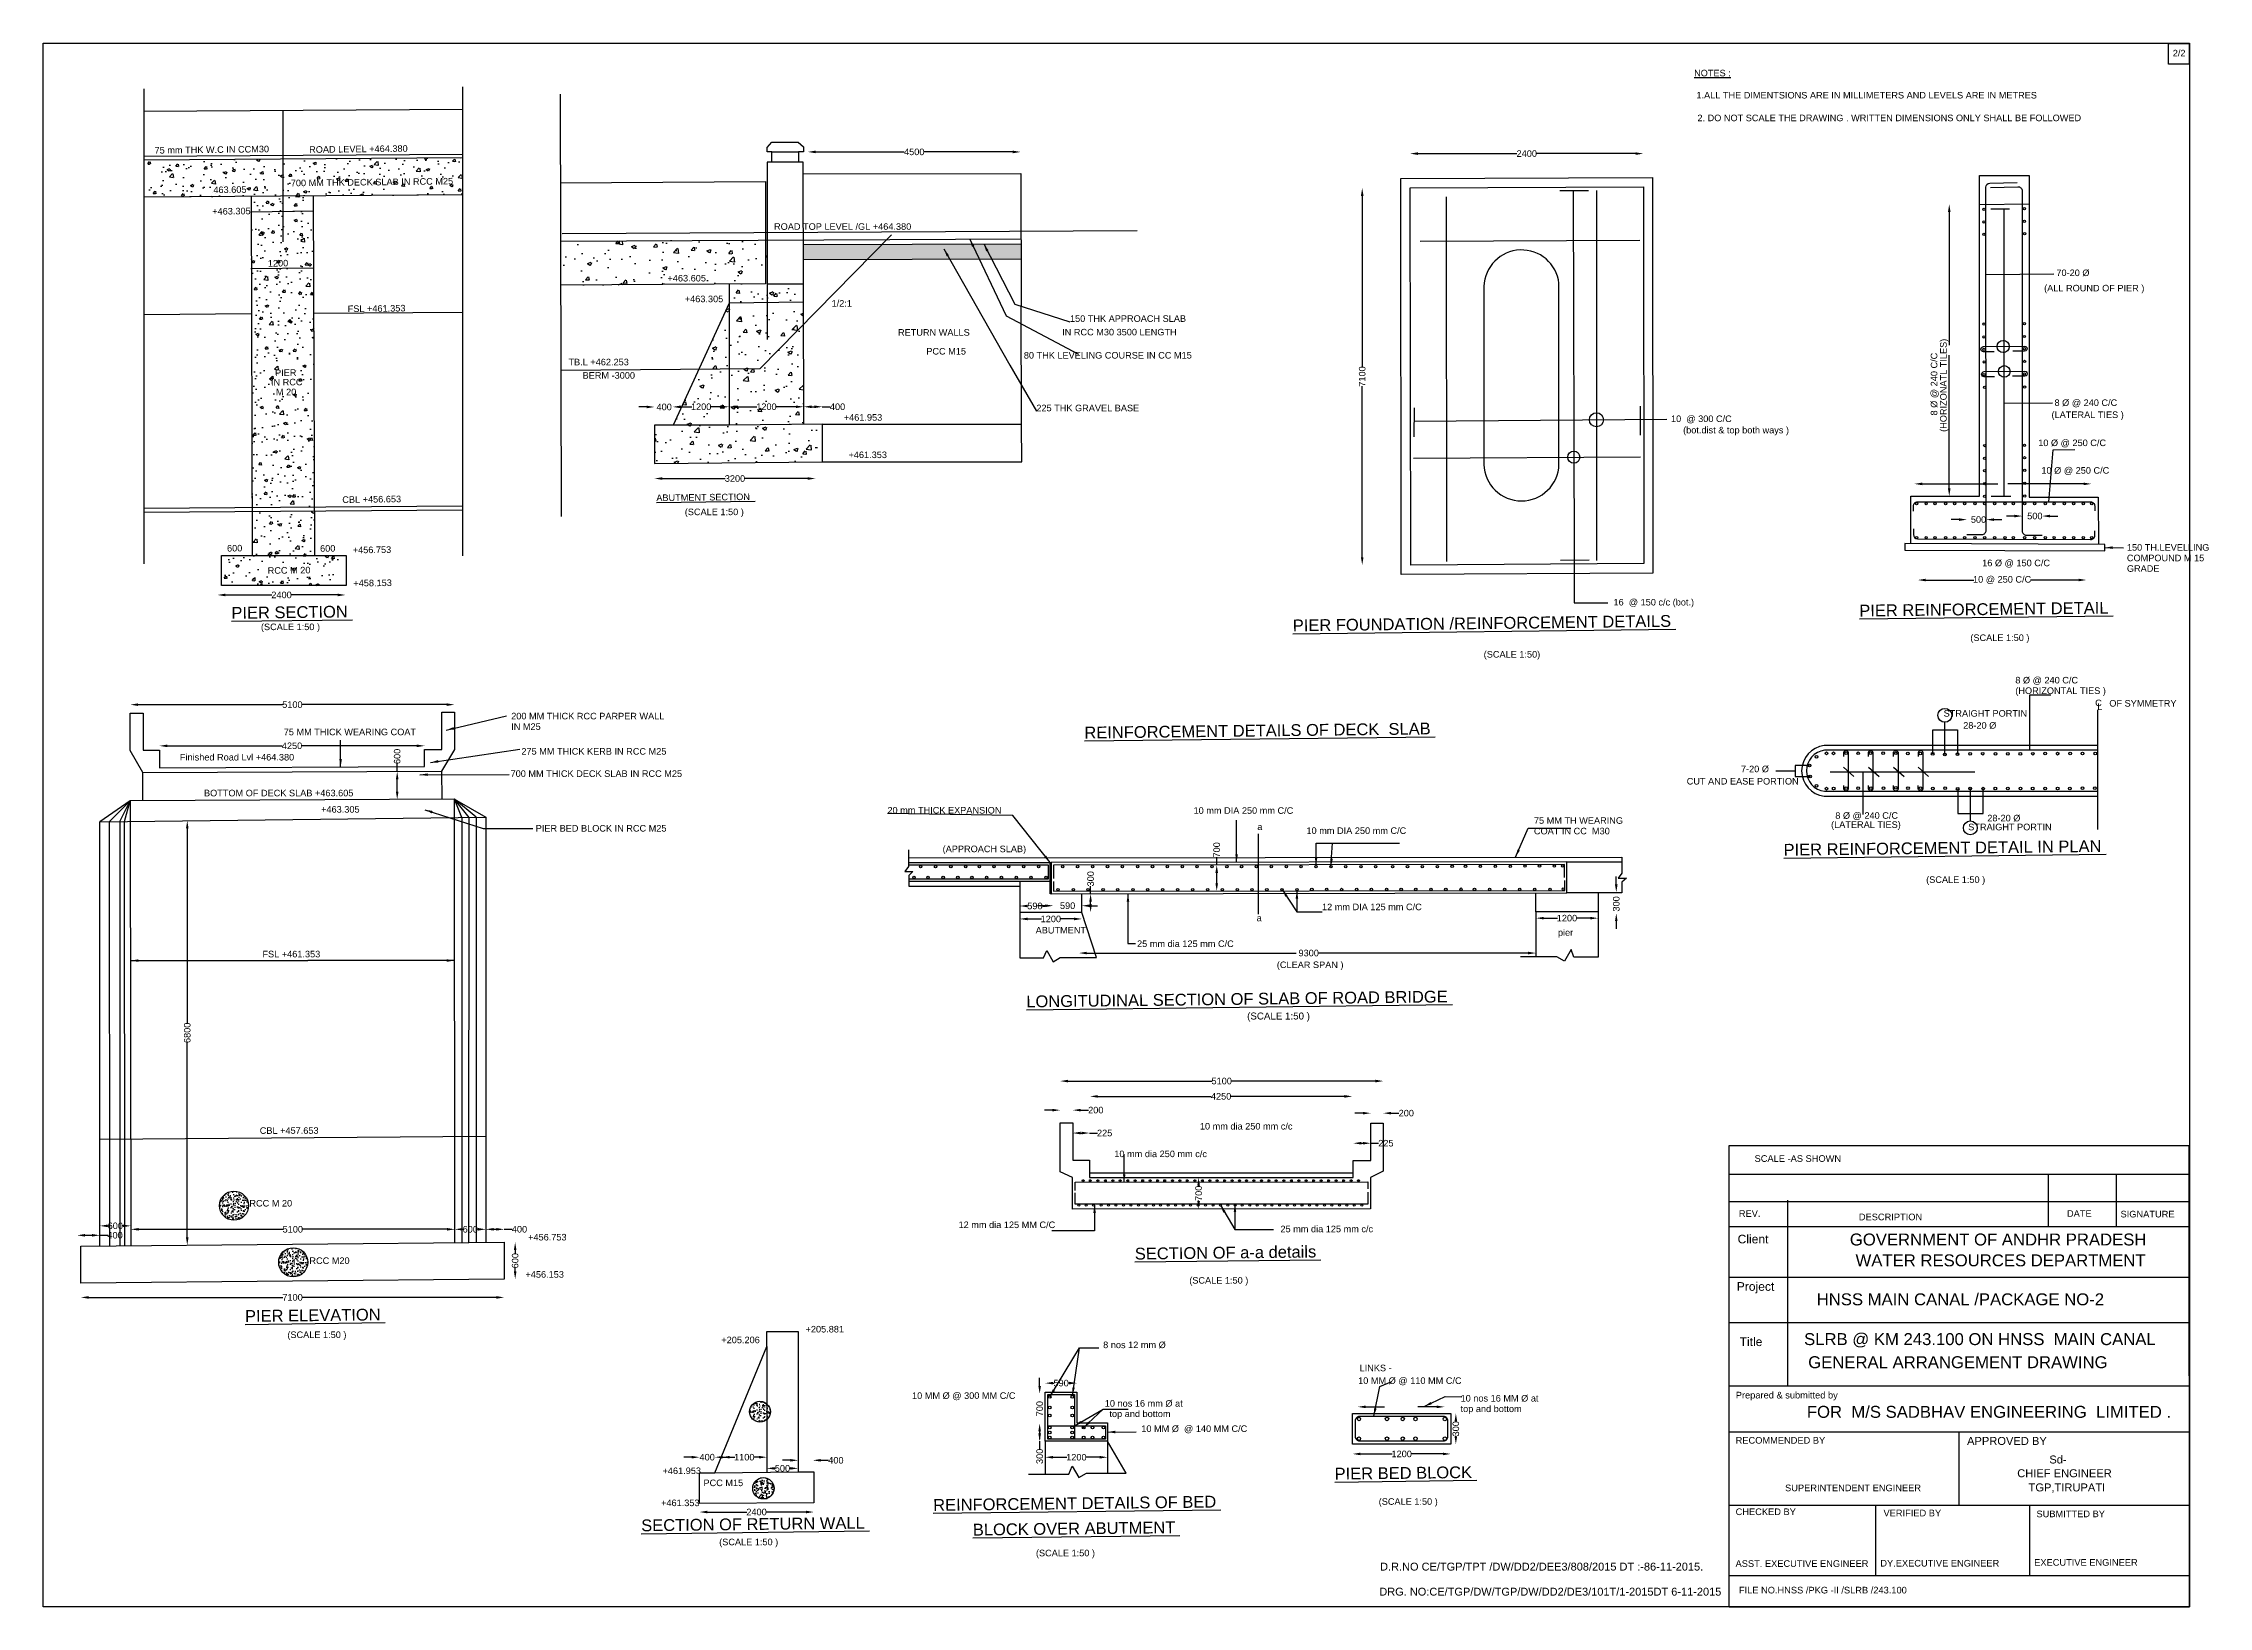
# Model space of a CAD drawing. Header units: millimetres. Extents: x 5124 to 5377674, y 2311 to 17511874.
# Drawn here: x 5336396 to 5377674, y 17482074 to 17511874 of the extents above.
import ezdxf

# ---------------------------------------------------------------- set-up
doc = ezdxf.new("R2010")
doc.units = ezdxf.units.MM
doc.header["$MEASUREMENT"] = 0
doc.layers.add('DRAWING', color=2, linetype='Continuous')
doc.layers.add('TEXT', color=7, linetype='Continuous')
doc.styles.get("Standard").update_dxf_attribs({"font": 'arial.ttf', "height": 125})
doc.dimstyles.get("Standard").update_dxf_attribs({"dimtxt": 200, "dimasz": 150, "dimexe": 0.18, "dimexo": 0.0625, "dimgap": 0.09, "dimtad": 0, "dimdec": 0, "dimzin": 0, "dimdsep": 46, "dimtxsty": 'Standard', "dimcen": 0.09, "dimse1": 1, "dimse2": 1, "dimadec": 0, "dimazin": 0, "dimtfac": 1, "dimtdec": 0, "dimtofl": 0, "dimtmove": 0, "dimatfit": 3, "dimfxl": 1, "dimtolj": 1, "dimtzin": 0, "dimarcsym": 0})
pattern_1 = [(50, (0, 0), (537.945137, -47.064101), [56.25, -618.75]), (355, (0, 0), (-104.0635, 564.1441), [45, -495]), (100.4514, (44.83, -3.9), (433.882036, 517.079657), [47.805143, -525.856584]), (46.1842, (0, 150), (800.430786, -124.13926), [84.375, -928.125]), (96.6356, (66.7, 139.66), (700.99703, 730.588403), [71.707716, -788.78475]), (351.1842, (0, 150), (700.99646, 730.58895), [67.5, -742.5]), (21, (75, 112.5), (447.680289, -301.964168), [56.25, -618.75]), (326, (75, 112.5), (182.486499, 543.862534), [45, -495]), (71.4514, (112.3, 87.34), (630.166971, 241.897873), [47.805143, -525.856584]), (37.5, (0, 0), (9.1198915, 249.6703904), [0, -489, 0, -502.5, 0, -496.875]), (7.5, (0, 0), (197.302153, 295.808784), [0, -286.5, 0, -477.75, 0, -189.375]), (327.5, (-167.25, 0), (400.3668271, -16.9161538), [0, -187.5, 0, -585, 0, -776.25]), (317.5, (-242.25, 0), (437.389627, 75.078737), [0, -243.75, 0, -388.5, 0, -551.25])]
pattern_2 = [(50, (0, 0), (143.4520365, -12.550427), [15, -165]), (355, (0, 0), (-27.7502667, 150.4384267), [12, -132]), (100.4514, (11.95, -1.05), (115.7018763, 137.8879084), [12.748038, -140.2284224]), (46.1842, (0, 40), (213.4482097, -33.1038029), [22.5, -247.5]), (96.6356, (17.79, 37.24), (186.932541, 194.8235742), [19.1220576, -210.3426]), (351.1842, (0, 40), (186.932389, 194.8237202), [18, -198]), (21, (20, 30), (119.3814104, -80.5237781), [15, -165]), (326, (20, 30), (48.6630664, 145.030009), [12, -132]), (71.4514, (29.95, 23.29), (168.0445257, 64.5060993), [12.748038, -140.2284224]), (37.5, (0, 0), (2.43197106, 66.57877077), [0, -130.4, 0, -134, 0, -132.5]), (7.5, (0, 0), (52.6139075, 78.88234238), [0, -76.4, 0, -127.4, 0, -50.5]), (327.5, (-44.6, 0), (106.76448723, -4.51097435), [0, -50, 0, -156, 0, -207]), (317.5, (-64.6, 0), (116.63723387, 20.02099647), [0, -65, 0, -103.6, 0, -147])]

msp = doc.modelspace()

# ---------------------------------------------------------------- texts
at = {"layer": 'TEXT', "color": 0}
for s, height, p in [('2/2', 125, (5376988.9, 17511625)), ('%%UNOTES :', 125, (5367864.5, 17511244.9)), ('1.ALL THE DIMENTSIONS ARE IN MILLIMETERS AND LEVELS ARE IN METRES  ', 125, (5367908.5, 17510822.8)), ('2. DO NOT SCALE THE DRAWING . WRITTEN DIMENSIONS ONLY SHALL BE FOLLOWED ', 125, (5367927.4, 17510389.7)), ('ROAD TOP LEVEL /GL +464.380', 125, (5350325.6, 17508319)), ('+463.605', 125, (5348294.4, 17507334.7)), ('(ALL ROUND OF PIER )', 125, (5374536.7, 17507145.4)), ('70-20 Ø ', 125, (5374770.3, 17507437.2)), ('+463.305', 125, (5348624.2, 17506939.2)), ('1/2:1', 125, (5351422.5, 17506854.4)), ('150 THK APPROACH SLAB ', 125, (5355966.8, 17506564.8)), ('RETURN WALLS ', 125, (5352688.6, 17506300.9)), ('PCC M15 ', 125, (5353227.9, 17505941.7)), ('IN RCC M30 3500 LENGTH', 125, (5355817.7, 17506306.6)), ('TB.L +462.253', 125, (5346407, 17505736.3)), ('80 THK LEVELING COURSE IN CC M15 ', 125, (5355087.2, 17505864.7)), ('BERM -3000', 125, (5346675.8, 17505481.8)), ('+461.953', 125, (5351654.9, 17504680.8)), ('225 THK GRAVEL BASE ', 125, (5355325.8, 17504860)), ('(LATERAL TIES )', 125, (5374677.9, 17504731.5)), ('8 Ø @ 240 C/C ', 125, (5374734.2, 17504961.5)), ('10  @ 300 C/C ', 125, (5367424.6, 17504655.2)), ('(bot.dist & top both ways )', 125, (5367655, 17504439)), ('+461.353', 125, (5351744.8, 17503967.9)), ('10 Ø @ 250 C/C', 125, (5374424.2, 17504196.4)), ('10 Ø @ 250 C/C ', 125, (5374485.2, 17503670.7)), ('(SCALE 1:50 )', 125, (5348624.1, 17502879.9)), ('150 TH.LEVELLING ', 125, (5376114.7, 17502202.2)), ('16 Ø @ 150 C/C ', 125, (5373356.1, 17501906.4)), ('GRADE ', 125, (5376114.7, 17501800.6)), ('COMPOUND M 15 ', 125, (5376114.7, 17502001.4)), ('16  @ 150 c/c (bot.)', 125, (5366327.8, 17501158.3)), ('(SCALE 1:50 )', 125, (5340544.6, 17500688.5)), ('(SCALE 1:50)', 125, (5363853.8, 17500164.8)), ('(SCALE 1:50 )', 125, (5373131.1, 17500481.4)), ('8 Ø @ 240 C/C ', 125, (5373987.7, 17499672.5)), ('(HORIZONTAL TIES )', 125, (5373987.7, 17499471.7)), ('200 MM THICK RCC PARPER WALL', 125, (5345315, 17498987.7)), ('STRAIGHT PORTIN ', 125, (5372621.5, 17499038.9)), ('C', 125, (5375509.2, 17499239.3)), ('L', 125, (5375550.4, 17499167.7)), ('OF SYMMETRY ', 125, (5375779.5, 17499231.1)), ('75 MM THICK WEARING COAT ', 125, (5340978.9, 17498684.9)), ('IN M25 ', 125, (5345315, 17498786.9)), ('28-20 Ø', 125, (5372994.4, 17498809.7)), ('Finished Road Lvl +464.380 ', 125, (5338999.3, 17498203.8)), ('275 MM THICK KERB IN RCC M25', 125, (5345509.1, 17498315)), ('700 MM THICK DECK SLAB IN RCC M25', 125, (5345302.9, 17497890.8)), ('CUT AND EASE PORTION', 125, (5367723.5, 17497745.8)), ('7-20 Ø ', 125, (5368757.6, 17497979.8)), ('BOTTOM OF DECK SLAB +463.605', 125, (5339459, 17497521)), ('+463.305', 125, (5341691.7, 17497209.2)), ('PIER BED BLOCK IN RCC M25', 125, (5345782.1, 17496848.4)), ('20 mm THICK EXPANSION ', 125, (5352487.3, 17497192.9)), ('10 mm DIA 250 mm C/C ', 125, (5358322.4, 17497186.9)), ('a', 125, (5359538.3, 17496877.9)), ('75 MM TH WEARING', 125, (5364811.1, 17496997)), ('(LATERAL TIES)', 125, (5370475.2, 17496918.8)), ('8 Ø @ 240 C/C ', 125, (5370555.9, 17497092.5)), ('STRAIGHT PORTIN ', 125, (5373089.8, 17496873.5)), ('28-20 Ø ', 125, (5373453.5, 17497043.1)), ('(APPROACH SLAB)', 125, (5353539.5, 17496455.7)), ('10 mm DIA 250 mm C/C ', 125, (5360475.6, 17496803.7)), ('COAT IN CC  M30 ', 125, (5364811.1, 17496796.2)), ('(SCALE 1:50 )', 125, (5372288.1, 17495870.3)), ('12 mm DIA 125 mm C/C ', 125, (5360771.5, 17495350)), ('ABUTMENT ', 125, (5355312.5, 17494906.1)), ('a', 125, (5359525.8, 17495139.9)), ('pier', 125, (5365269, 17494861.6)), ('FSL +461.353', 125, (5340573.3, 17494451)), ('25 mm dia 125 mm C/C', 125, (5357245.7, 17494648.1)), ('(CLEAR SPAN )', 125, (5359910.3, 17494246.6)), ('(SCALE 1:50 )', 132.965, (5359344.2, 17493266.3)), ('CBL +457.653', 125, (5340521.4, 17491087)), ('10 mm dia 250 mm c/c', 125, (5358443.1, 17491168.9)), ('10 mm dia 250 mm c/c ', 125, (5356812.2, 17490643)), ('SCALE -AS SHOWN ', 126.47, (5369017.3, 17490553.1)), ('RCC M 20 ', 125, (5340324.7, 17489701.3)), ('REV.', 126.47, (5368717.5, 17489504.5)), ('DESCRIPTION ', 126.47, (5371005.1, 17489439.4)), ('DATE ', 126.47, (5374972, 17489505)), ('SIGNATURE ', 126.47, (5375993, 17489493.3)), ('+456.753', 125, (5345637.6, 17489054.5)), ('12 mm dia 125 MM C/C', 125, (5353842.5, 17489290.6)), ('25 mm dia 125 mm c/c', 125, (5359979.3, 17489211.2)), ('Client ', 164.41, (5368694.3, 17488998.7)), ('GOVERNMENT OF ANDHR PRADESH ', 227.646, (5370833.2, 17488959.1)), ('RCC M20 ', 125, (5341468.4, 17488606.4)), ('WATER RESOURCES DEPARTMENT ', 227.646, (5370942.3, 17488561.5)), ('+456.153', 125, (5345586.9, 17488345)), ('(SCALE 1:50 )', 125, (5358240.9, 17488231.7)), ('Project ', 164.41, (5368678, 17488095.4)), ('HNSS MAIN CANAL /PACKAGE NO-2', 227.646, (5370201.7, 17487818.6)), ('(SCALE 1:50 )', 125, (5341048.7, 17487194.6)), ('+205.206', 125, (5349320.7, 17487096)), ('+205.881', 125, (5350926.2, 17487300.9)), ('8 nos 12 mm Ø ', 125, (5356599.8, 17487002)), ('Title ', 164.41, (5368732.5, 17487041.6)), ('SLRB @ KM 243.100 ON HNSS  MAIN CANAL  ', 227.646, (5369961.1, 17487060.2)), ('LINKS -', 125, (5361487.8, 17486561.5)), ('GENERAL ARRANGEMENT DRAWING ', 227.646, (5370039.4, 17486619.8)), ('10 MM Ø @ 110 MM C/C ', 125, (5361460.3, 17486319.8)), ('10 MM Ø @ 300 MM C/C', 125, (5352956.2, 17486034.5)), ('10 nos 16 mm Ø at', 125, (5356630.7, 17485886.9)), ('top and bottom ', 125, (5356719.2, 17485687.9)), ('top and bottom', 125, (5363412.8, 17485783)), ('10 nos 16 MM Ø at ', 125, (5363412.8, 17485983.8)), ('Prepared & submitted by ', 126.47, (5368658.7, 17486042.9)), ('FOR  M/S SADBHAV ENGINEERING  LIMITED . ', 227.646, (5370013.5, 17485673.8)), ('10 MM Ø  @ 140 MM C/C ', 125, (5357325.8, 17485404.1)), ('RECOMMENDED BY ', 126.47, (5368656.2, 17485181.2)), ('APPROVED BY ', 151.764, (5373067.8, 17485157.2)), ('+461.953', 125, (5348199.9, 17484601.6)), ('CHIEF ENGINEER', 151.764, (5374023.9, 17484541.3)), ('Sd-', 151.76, (5374635.9, 17484803.4)), ('PCC M15 ', 125, (5348980.3, 17484371.6)), ('SUPERINTENDENT ENGINEER ', 126.47, (5369598.5, 17484274.7)), ('TGP,TIRUPATI', 151.764, (5374240.2, 17484271)), ('+461.353', 125, (5348171.8, 17483990.2)), ('(SCALE 1:50 )', 125, (5361852, 17484015.7)), ('CHECKED BY ', 126.47, (5368656.1, 17483819.6)), ('VERIFIED BY ', 126.47, (5371474.7, 17483795.6)), ('SUBMITTED BY ', 126.47, (5374390.7, 17483779.1)), ('(SCALE 1:50 )', 125, (5349279.6, 17483244.6)), ('(SCALE 1:50 )', 125, (5355317.9, 17483034)), ('D.R.NO CE/TGP/TPT /DW/DD2/DEE3/808/2015 DT :-86-11-2015.', 150, (5361878.2, 17482762.3)), ('ASST. EXECUTIVE ENGINEER ', 126.47, (5368654.7, 17482832.3)), ('DY.EXECUTIVE ENGINEER ', 126.47, (5371413.9, 17482838.9)), ('EXECUTIVE ENGINEER ', 126.47, (5374347.4, 17482854)), ('DRG. NO:CE/TGP/DW/TGP/DW/DD2/DE3/101T/1-2015DT 6-11-2015', 150, (5361863.2, 17482285)), ('FILE NO.HNSS /PKG -II /SLRB /243.100', 126.47, (5368718.5, 17482325.9))]:
    msp.add_text(s, height=height, dxfattribs=at).set_placement(p)
for s, height, rotation, p in [('75 mm THK W.C IN CCM30 ', 125, 0.68913, (5338517, 17509771.7)), ('ROAD LEVEL +464.380', 125, 0.68913, (5341464.4, 17509785.8)), ('463.605', 125, 0.68913, (5339638.5, 17509018.1)), ('700 MM THK DECK SLAB IN RCC M25', 125, 0.68913, (5341114.4, 17509148.3)), ('+463.305', 125, 0.68913, (5339616.4, 17508607.5)), ('1200', 125, 0.68913, (5340676.8, 17507617.2)), ('FSL +461.353', 125, 0.68913, (5342198.2, 17506750.9)), ('(HORIZONATL TILES)', 125, 89.97207, (5372678.6, 17504467.5)), ('PIER', 125, 0.68913, (5340814.3, 17505530.7)), ('8 Ø @ 240 C/C', 125, 89.97207, (5372500.7, 17504780)), ('IN RCC ', 125, 0.68913, (5340736.3, 17505349.4)), ('M 20 ', 125, 0.68913, (5340831.3, 17505163.2)), ('CBL +456.653', 125, 0.68913, (5342095.9, 17503113.1)), ('%%UABUTMENT SECTION  ', 125, 0.68913, (5348082, 17503147.8)), ('600', 125, 0.68913, (5339898.6, 17502186.1)), ('600', 125, 0.68913, (5341672.6, 17502182.2)), ('+456.753', 125, 0.68913, (5342295.3, 17502152.5)), ('RCC M 20', 125, 0.68913, (5340673.8, 17501761.6)), ('+458.153', 125, 0.68913, (5342307.1, 17501520.8)), ('%%UPIER SECTION ', 225, 0.68913, (5339982.8, 17500904.3)), ('%%UPIER REINFORCEMENT DETAIL ', 225, 0.68913, (5371015, 17500947.3)), ('%%UPIER FOUNDATION /REINFORCEMENT DETAILS ', 225, 0.68913, (5360215.4, 17500665.4)), ('%%UREINFORCEMENT DETAILS OF DECK  SLAB ', 225, 0.68913, (5356242.7, 17498622.1)), ('%%UPIER REINFORCEMENT DETAIL IN PLAN ', 225, 0.68913, (5369571.4, 17496388.8)), ('%%ULONGITUDINAL SECTION OF SLAB OF ROAD BRIDGE ', 225, 0.68913, (5355135.8, 17493497.2)), ('%%USECTION OF a-a details ', 225, 0.68913, (5357204.4, 17488689.7)), ('%%UPIER ELEVATION ', 225, 0.68913, (5340242.4, 17487500.6)), ('%%UPIER BED BLOCK ', 225, 0.68913, (5361013, 17484495)), ('%%UREINFORCEMENT DETAILS OF BED ', 225, 0.68913, (5353360.7, 17483899.3)), ('%%USECTION OF RETURN WALL ', 225, 0.68913, (5347795.1, 17483510.3)), ('%%UBLOCK OVER ABUTMENT ', 225, 0.68913, (5354116.8, 17483428.3))]:
    msp.add_text(s, height=height, rotation=rotation, dxfattribs=at).set_placement(p)

# ---------------------------------------------------------------- blocks, each defined once
blk = doc.blocks.new('*D4')
at = {"layer": 'Defpoints', "color": 0, "transparency": 16777216}
for p in [(5339717, 17501386), (5342157, 17501386), (5342157, 17501359)]:
    blk.add_point(p, dxfattribs=at)
at = {"layer": 'TEXT', "color": 0, "lineweight": -2, "transparency": 16777216}
for p, q in [((5339867, 17501359), (5340749, 17501359)), ((5342007, 17501359), (5341125, 17501359))]:
    blk.add_line(p, q, dxfattribs=at)
at = {"layer": 'TEXT', "color": 0, "transparency": 16777216}
for points in [[(5339867, 17501384), (5339867, 17501334), (5339717, 17501359)], [(5342007, 17501384), (5342007, 17501334), (5342157, 17501359)]]:
    blk.add_solid(points, dxfattribs=at)
at = {"layer": 'TEXT', "color": 0, "transparency": 16777216, "insert": (5340937, 17501359), "char_height": 125, "attachment_point": 5}
blk.add_mtext('\\A1;2400', dxfattribs=at)
blk = doc.blocks.new('*D5')
at = {"layer": 'Defpoints', "color": 0, "transparency": 16777216}
for p in [(5348047, 17503867), (5351115, 17503897), (5351115, 17503578)]:
    blk.add_point(p, dxfattribs=at)
at = {"layer": 'TEXT', "color": 0, "lineweight": -2, "transparency": 16777216}
for p, q in [((5348197, 17503578), (5349395, 17503578)), ((5350965, 17503578), (5349768, 17503578))]:
    blk.add_line(p, q, dxfattribs=at)
at = {"layer": 'TEXT', "color": 0, "transparency": 16777216}
for points in [[(5348197, 17503603), (5348197, 17503553), (5348047, 17503578)], [(5350965, 17503603), (5350965, 17503553), (5351115, 17503578)]]:
    blk.add_solid(points, dxfattribs=at)
at = {"layer": 'TEXT', "color": 0, "transparency": 16777216, "insert": (5349581, 17503578), "char_height": 125, "attachment_point": 5}
blk.add_mtext('\\A1;3200', dxfattribs=at)
blk = doc.blocks.new('*D6')
at = {"layer": 'Defpoints', "color": 0, "transparency": 16777216}
for p in [(5348403, 17504942), (5348047, 17504596), (5348403, 17504596)]:
    blk.add_point(p, dxfattribs=at)
at = {"layer": 'TEXT', "color": 0, "lineweight": -2, "transparency": 16777216}
for p, q in [((5347897, 17504942), (5347747, 17504942)), ((5348553, 17504942), (5348703, 17504942))]:
    blk.add_line(p, q, dxfattribs=at)
at = {"layer": 'TEXT', "color": 0, "transparency": 16777216}
for points in [[(5347897, 17504967), (5347897, 17504917), (5348047, 17504942)], [(5348553, 17504967), (5348553, 17504917), (5348403, 17504942)]]:
    blk.add_solid(points, dxfattribs=at)
at = {"layer": 'TEXT', "color": 0, "transparency": 16777216, "insert": (5348231, 17504942), "char_height": 125, "attachment_point": 5}
blk.add_mtext('\\A1;400', dxfattribs=at)
blk = doc.blocks.new('*D7')
at = {"layer": 'Defpoints', "color": 0, "transparency": 16777216}
for p in [(5349470, 17504946), (5348403, 17504596), (5349470, 17504596)]:
    blk.add_point(p, dxfattribs=at)
at = {"layer": 'TEXT', "color": 0, "lineweight": -2, "transparency": 16777216}
for p, q in [((5348553, 17504946), (5348756, 17504946)), ((5349320, 17504946), (5349117, 17504946))]:
    blk.add_line(p, q, dxfattribs=at)
at = {"layer": 'TEXT', "color": 0, "transparency": 16777216}
for points in [[(5348553, 17504971), (5348553, 17504921), (5348403, 17504946)], [(5349320, 17504971), (5349320, 17504921), (5349470, 17504946)]]:
    blk.add_solid(points, dxfattribs=at)
at = {"layer": 'TEXT', "color": 0, "transparency": 16777216, "insert": (5348936, 17504946), "char_height": 125, "attachment_point": 5}
blk.add_mtext('\\A1;1200', dxfattribs=at)
blk = doc.blocks.new('*D8')
at = {"layer": 'Defpoints', "color": 0, "transparency": 16777216}
for p in [(5350891, 17504946), (5349470, 17504596), (5350891, 17504611)]:
    blk.add_point(p, dxfattribs=at)
at = {"layer": 'TEXT', "color": 0, "lineweight": -2, "transparency": 16777216}
for p, q in [((5349620, 17504946), (5350000, 17504946)), ((5350741, 17504946), (5350361, 17504946))]:
    blk.add_line(p, q, dxfattribs=at)
at = {"layer": 'TEXT', "color": 0, "transparency": 16777216}
for points in [[(5349620, 17504971), (5349620, 17504921), (5349470, 17504946)], [(5350741, 17504971), (5350741, 17504921), (5350891, 17504946)]]:
    blk.add_solid(points, dxfattribs=at)
at = {"layer": 'TEXT', "color": 0, "transparency": 16777216, "insert": (5350181, 17504946), "char_height": 125, "attachment_point": 5}
blk.add_mtext('\\A1;1200', dxfattribs=at)
blk = doc.blocks.new('*D9')
at = {"layer": 'Defpoints', "color": 0, "transparency": 16777216}
for p in [(5350891, 17504946), (5351246, 17504946), (5351246, 17504946)]:
    blk.add_point(p, dxfattribs=at)
at = {"layer": 'TEXT', "color": 0, "lineweight": -2, "transparency": 16777216}
for p, q in [((5351041, 17504946), (5351096, 17504946)), ((5351246, 17504946), (5351396, 17504946))]:
    blk.add_line(p, q, dxfattribs=at)
at = {"layer": 'TEXT', "color": 0, "transparency": 16777216}
for points in [[(5351041, 17504971), (5351041, 17504921), (5350891, 17504946)], [(5351096, 17504971), (5351096, 17504921), (5351246, 17504946)]]:
    blk.add_solid(points, dxfattribs=at)
at = {"layer": 'TEXT', "color": 0, "transparency": 16777216, "insert": (5351536, 17504946), "char_height": 125, "attachment_point": 5}
blk.add_mtext('\\A1;400', dxfattribs=at)
blk = doc.blocks.new('*D10')
at = {"layer": 'Defpoints', "color": 0, "transparency": 16777216}
for p in [(5350969, 17509804), (5350969, 17509389), (5355027, 17509393)]:
    blk.add_point(p, dxfattribs=at)
at = {"layer": 'TEXT', "color": 0, "lineweight": -2, "transparency": 16777216}
for p, q in [((5351119, 17509804), (5352809, 17509804)), ((5354877, 17509804), (5353187, 17509804))]:
    blk.add_line(p, q, dxfattribs=at)
at = {"layer": 'TEXT', "color": 0, "transparency": 16777216}
for points in [[(5351119, 17509829), (5351119, 17509779), (5350969, 17509804)], [(5354877, 17509829), (5354877, 17509779), (5355027, 17509804)]]:
    blk.add_solid(points, dxfattribs=at)
at = {"layer": 'TEXT', "color": 0, "transparency": 16777216, "insert": (5352998, 17509804), "char_height": 125, "attachment_point": 5}
blk.add_mtext('\\A1;4500', dxfattribs=at)
blk = doc.blocks.new('*D11')
at = {"layer": 'Defpoints', "color": 0, "transparency": 16777216}
for p in [(5366898, 17509772), (5362451, 17509117), (5366898, 17509123)]:
    blk.add_point(p, dxfattribs=at)
at = {"layer": 'TEXT', "color": 0, "lineweight": -2, "transparency": 16777216}
for p, q in [((5362601, 17509772), (5364487, 17509772)), ((5366748, 17509772), (5364862, 17509772))]:
    blk.add_line(p, q, dxfattribs=at)
at = {"layer": 'TEXT', "color": 0, "transparency": 16777216}
for points in [[(5362601, 17509797), (5362601, 17509747), (5362451, 17509772)], [(5366748, 17509797), (5366748, 17509747), (5366898, 17509772)]]:
    blk.add_solid(points, dxfattribs=at)
at = {"layer": 'TEXT', "color": 0, "transparency": 16777216, "insert": (5364675, 17509772), "char_height": 125, "attachment_point": 5}
blk.add_mtext('\\A1;2400', dxfattribs=at)
blk = doc.blocks.new('*D12')
at = {"layer": 'Defpoints', "color": 0, "transparency": 16777216}
for p in [(5362451, 17509117), (5361538, 17501928), (5362503, 17501928)]:
    blk.add_point(p, dxfattribs=at)
at = {"layer": 'TEXT', "color": 0, "lineweight": -2, "transparency": 16777216}
for p, q in [((5361538, 17508967), (5361538, 17505709)), ((5361538, 17502078), (5361538, 17505337))]:
    blk.add_line(p, q, dxfattribs=at)
at = {"layer": 'TEXT', "color": 0, "transparency": 16777216}
for points in [[(5361513, 17508967), (5361563, 17508967), (5361538, 17509117)], [(5361513, 17502078), (5361563, 17502078), (5361538, 17501928)]]:
    blk.add_solid(points, dxfattribs=at)
at = {"layer": 'TEXT', "color": 0, "transparency": 16777216, "insert": (5361538, 17505523), "char_height": 125, "attachment_point": 5, "rotation": 90}
blk.add_mtext('\\A1;7100', dxfattribs=at)
blk = doc.blocks.new('*D13')
at = {"layer": 'Defpoints', "color": 0, "transparency": 16777216}
for p in [(5373778, 17508808), (5372728, 17503244), (5373712, 17503244)]:
    blk.add_point(p, dxfattribs=at)
at = {"layer": 'TEXT', "color": 0, "lineweight": -2, "transparency": 16777216}
for p, q in [((5372728, 17508658), (5372728, 17506123)), ((5372728, 17503394), (5372728, 17505929))]:
    blk.add_line(p, q, dxfattribs=at)
at = {"layer": 'TEXT', "color": 0, "transparency": 16777216}
for points in [[(5372703, 17508658), (5372753, 17508658), (5372728, 17508808)], [(5372703, 17503394), (5372753, 17503394), (5372728, 17503244)]]:
    blk.add_solid(points, dxfattribs=at)
at = {"layer": 'TEXT', "color": 0, "transparency": 16777216, "insert": (5372728, 17506026), "char_height": 125, "attachment_point": 5, "rotation": 90}
blk.add_mtext('\\A1;    ', dxfattribs=at)
blk = doc.blocks.new('*D14')
at = {"layer": 'Defpoints', "color": 0, "transparency": 16777216}
for p in [(5372064, 17503561), (5375438, 17503561), (5375438, 17503476)]:
    blk.add_point(p, dxfattribs=at)
at = {"layer": 'TEXT', "color": 0, "lineweight": -2, "transparency": 16777216}
for p, q in [((5372214, 17503476), (5373654, 17503476)), ((5375288, 17503476), (5373848, 17503476))]:
    blk.add_line(p, q, dxfattribs=at)
at = {"layer": 'TEXT', "color": 0, "transparency": 16777216}
for points in [[(5372214, 17503501), (5372214, 17503451), (5372064, 17503476)], [(5375288, 17503501), (5375288, 17503451), (5375438, 17503476)]]:
    blk.add_solid(points, dxfattribs=at)
at = {"layer": 'TEXT', "color": 0, "transparency": 16777216, "insert": (5373751, 17503476), "char_height": 125, "attachment_point": 5}
blk.add_mtext('\\A1;    ', dxfattribs=at)
blk = doc.blocks.new('*D15')
at = {"layer": 'Defpoints', "color": 0, "transparency": 16777216}
for p in [(5372129, 17501586), (5375343, 17501644), (5375343, 17501586)]:
    blk.add_point(p, dxfattribs=at)
at = {"layer": 'TEXT', "color": 0, "lineweight": -2, "transparency": 16777216}
for p, q in [((5372279, 17501644), (5373194, 17501644)), ((5375193, 17501644), (5374278, 17501644))]:
    blk.add_line(p, q, dxfattribs=at)
at = {"layer": 'TEXT', "color": 0, "transparency": 16777216}
for points in [[(5372279, 17501669), (5372279, 17501619), (5372129, 17501644)], [(5375193, 17501669), (5375193, 17501619), (5375343, 17501644)]]:
    blk.add_solid(points, dxfattribs=at)
at = {"layer": 'TEXT', "color": 0, "transparency": 16777216, "insert": (5373736, 17501644), "char_height": 125, "attachment_point": 5}
blk.add_mtext('\\A1;10 @ 250 C/C ', dxfattribs=at)
blk = doc.blocks.new('*D16')
at = {"layer": 'Defpoints', "color": 0, "transparency": 16777216}
for p in [(5356137, 17494538), (5364848, 17494538), (5364848, 17494533)]:
    blk.add_point(p, dxfattribs=at)
at = {"layer": 'TEXT', "color": 0, "lineweight": -2, "transparency": 16777216}
for p, q in [((5356287, 17494533), (5360278, 17494533)), ((5364698, 17494533), (5360707, 17494533))]:
    blk.add_line(p, q, dxfattribs=at)
at = {"layer": 'TEXT', "color": 0, "transparency": 16777216}
for points in [[(5356287, 17494558), (5356287, 17494508), (5356137, 17494533)], [(5364698, 17494558), (5364698, 17494508), (5364848, 17494533)]]:
    blk.add_solid(points, dxfattribs=at)
at = {"layer": 'TEXT', "color": 0, "transparency": 16777216, "insert": (5360493, 17494533), "char_height": 125, "attachment_point": 5}
blk.add_mtext('\\A1; 9300', dxfattribs=at)
blk = doc.blocks.new('*D17')
at = {"layer": 'Defpoints', "color": 0, "transparency": 16777216}
for p in [(5358764, 17496212), (5358764, 17496212), (5358765, 17495715)]:
    blk.add_point(p, dxfattribs=at)
at = {"layer": 'TEXT', "color": 0, "lineweight": -2, "transparency": 16777216}
for p, q in [((5358764, 17496212), (5358764, 17496362)), ((5358764, 17495865), (5358764, 17496062))]:
    blk.add_line(p, q, dxfattribs=at)
at = {"layer": 'TEXT', "color": 0, "transparency": 16777216}
for points in [[(5358739, 17496062), (5358789, 17496062), (5358764, 17496212)], [(5358739, 17495865), (5358789, 17495865), (5358764, 17495715)]]:
    blk.add_solid(points, dxfattribs=at)
at = {"layer": 'TEXT', "color": 0, "transparency": 16777216, "insert": (5358764, 17496500), "char_height": 125, "attachment_point": 5, "rotation": 90}
blk.add_mtext('\\A1;700', dxfattribs=at)
blk = doc.blocks.new('*D18')
at = {"layer": 'Defpoints', "color": 0, "transparency": 16777216}
for p in [(5356194, 17495661), (5356195, 17495309), (5356360, 17495661)]:
    blk.add_point(p, dxfattribs=at)
at = {"layer": 'TEXT', "color": 0, "lineweight": -2, "transparency": 16777216}
for p, q in [((5356360, 17495661), (5356360, 17495811)), ((5356360, 17495459), (5356360, 17495511))]:
    blk.add_line(p, q, dxfattribs=at)
at = {"layer": 'TEXT', "color": 0, "transparency": 16777216}
for points in [[(5356335, 17495511), (5356385, 17495511), (5356360, 17495661)], [(5356335, 17495459), (5356385, 17495459), (5356360, 17495309)]]:
    blk.add_solid(points, dxfattribs=at)
at = {"layer": 'TEXT', "color": 0, "transparency": 16777216, "insert": (5356360, 17495949), "char_height": 125, "attachment_point": 5, "rotation": 90}
blk.add_mtext('\\A1;300', dxfattribs=at)
blk = doc.blocks.new('*D19')
at = {"layer": 'Defpoints', "color": 0, "transparency": 16777216}
for p in [(5355009, 17495309), (5356195, 17495311), (5356195, 17495183)]:
    blk.add_point(p, dxfattribs=at)
at = {"layer": 'TEXT', "color": 0, "lineweight": -2, "transparency": 16777216}
for p, q in [((5355159, 17495183), (5355421, 17495183)), ((5356045, 17495183), (5355783, 17495183))]:
    blk.add_line(p, q, dxfattribs=at)
at = {"layer": 'TEXT', "color": 0, "transparency": 16777216}
for points in [[(5355159, 17495208), (5355159, 17495158), (5355009, 17495183)], [(5356045, 17495208), (5356045, 17495158), (5356195, 17495183)]]:
    blk.add_solid(points, dxfattribs=at)
at = {"layer": 'TEXT', "color": 0, "transparency": 16777216, "insert": (5355602, 17495183), "char_height": 125, "attachment_point": 5}
blk.add_mtext('\\A1;1200', dxfattribs=at)
blk = doc.blocks.new('*D20')
at = {"layer": 'Defpoints', "color": 0, "transparency": 16777216}
for p in [(5338054, 17499109), (5344234, 17499268), (5344234, 17499125)]:
    blk.add_point(p, dxfattribs=at)
at = {"layer": 'TEXT', "color": 0, "lineweight": -2, "transparency": 16777216}
for p, q in [((5338204, 17499268), (5340958, 17499268)), ((5344084, 17499268), (5341331, 17499268))]:
    blk.add_line(p, q, dxfattribs=at)
at = {"layer": 'TEXT', "color": 0, "transparency": 16777216}
for points in [[(5338204, 17499293), (5338204, 17499243), (5338054, 17499268)], [(5344084, 17499293), (5344084, 17499243), (5344234, 17499268)]]:
    blk.add_solid(points, dxfattribs=at)
at = {"layer": 'TEXT', "color": 0, "transparency": 16777216, "insert": (5341144, 17499268), "char_height": 125, "attachment_point": 5}
blk.add_mtext('\\A1;5100', dxfattribs=at)
blk = doc.blocks.new('*D21')
at = {"layer": 'Defpoints', "color": 0, "transparency": 16777216}
for p in [(5338611, 17498483), (5338611, 17498415), (5343663, 17498415)]:
    blk.add_point(p, dxfattribs=at)
at = {"layer": 'TEXT', "color": 0, "lineweight": -2, "transparency": 16777216}
for p, q in [((5338761, 17498483), (5340948, 17498483)), ((5343513, 17498483), (5341326, 17498483))]:
    blk.add_line(p, q, dxfattribs=at)
at = {"layer": 'TEXT', "color": 0, "transparency": 16777216}
for points in [[(5338761, 17498508), (5338761, 17498458), (5338611, 17498483)], [(5343513, 17498508), (5343513, 17498458), (5343663, 17498483)]]:
    blk.add_solid(points, dxfattribs=at)
at = {"layer": 'TEXT', "color": 0, "transparency": 16777216, "insert": (5341137, 17498483), "char_height": 125, "attachment_point": 5}
blk.add_mtext('\\A1;4250', dxfattribs=at)
blk = doc.blocks.new('*D22')
at = {"layer": 'Defpoints', "color": 0, "transparency": 16777216}
for p in [(5339292, 17497058), (5339140, 17488965), (5339369, 17488965)]:
    blk.add_point(p, dxfattribs=at)
at = {"layer": 'TEXT', "color": 0, "lineweight": -2, "transparency": 16777216}
for p, q in [((5339140, 17496908), (5339140, 17493199)), ((5339140, 17489115), (5339140, 17492825))]:
    blk.add_line(p, q, dxfattribs=at)
at = {"layer": 'TEXT', "color": 0, "transparency": 16777216}
for points in [[(5339115, 17496908), (5339165, 17496908), (5339140, 17497058)], [(5339115, 17489115), (5339165, 17489115), (5339140, 17488965)]]:
    blk.add_solid(points, dxfattribs=at)
at = {"layer": 'TEXT', "color": 0, "transparency": 16777216, "insert": (5339140, 17493012), "char_height": 125, "attachment_point": 5, "rotation": 90}
blk.add_mtext('\\A1;6800', dxfattribs=at)
blk = doc.blocks.new('*D23')
at = {"layer": 'Defpoints', "color": 0, "transparency": 16777216}
for p in [(5338064, 17489105), (5344239, 17489267), (5344239, 17489109)]:
    blk.add_point(p, dxfattribs=at)
at = {"layer": 'TEXT', "color": 0, "lineweight": -2, "transparency": 16777216}
for p, q in [((5338214, 17489267), (5340965, 17489267)), ((5344089, 17489267), (5341338, 17489267))]:
    blk.add_line(p, q, dxfattribs=at)
at = {"layer": 'TEXT', "color": 0, "transparency": 16777216}
for points in [[(5338214, 17489292), (5338214, 17489242), (5338064, 17489267)], [(5344089, 17489292), (5344089, 17489242), (5344239, 17489267)]]:
    blk.add_solid(points, dxfattribs=at)
at = {"layer": 'TEXT', "color": 0, "transparency": 16777216, "insert": (5341152, 17489267), "char_height": 125, "attachment_point": 5}
blk.add_mtext('\\A1;5100', dxfattribs=at)
blk = doc.blocks.new('*D24')
at = {"layer": 'Defpoints', "color": 0, "transparency": 16777216}
for p in [(5344239, 17489267), (5344831, 17489267), (5344831, 17489267)]:
    blk.add_point(p, dxfattribs=at)
at = {"layer": 'TEXT', "color": 0, "lineweight": -2, "transparency": 16777216}
for p, q in [((5344389, 17489267), (5344397, 17489267)), ((5344681, 17489267), (5344673, 17489267))]:
    blk.add_line(p, q, dxfattribs=at)
at = {"layer": 'TEXT', "color": 0, "transparency": 16777216}
for points in [[(5344389, 17489292), (5344389, 17489242), (5344239, 17489267)], [(5344681, 17489292), (5344681, 17489242), (5344831, 17489267)]]:
    blk.add_solid(points, dxfattribs=at)
at = {"layer": 'TEXT', "color": 0, "transparency": 16777216, "insert": (5344535, 17489267), "char_height": 125, "attachment_point": 5}
blk.add_mtext('\\A1;600', dxfattribs=at)
blk = doc.blocks.new('*D25')
at = {"layer": 'Defpoints', "color": 0, "transparency": 16777216}
for p in [(5345182, 17489267), (5344831, 17489017), (5345182, 17489017)]:
    blk.add_point(p, dxfattribs=at)
at = {"layer": 'TEXT', "color": 0, "lineweight": -2, "transparency": 16777216}
for p, q in [((5344981, 17489267), (5345032, 17489267)), ((5345182, 17489267), (5345332, 17489267))]:
    blk.add_line(p, q, dxfattribs=at)
at = {"layer": 'TEXT', "color": 0, "transparency": 16777216}
for points in [[(5344981, 17489292), (5344981, 17489242), (5344831, 17489267)], [(5345032, 17489292), (5345032, 17489242), (5345182, 17489267)]]:
    blk.add_solid(points, dxfattribs=at)
at = {"layer": 'TEXT', "color": 0, "transparency": 16777216, "insert": (5345473, 17489267), "char_height": 125, "attachment_point": 5}
blk.add_mtext('\\A1;400', dxfattribs=at)
blk = doc.blocks.new('*D26')
at = {"layer": 'Defpoints', "color": 0, "transparency": 16777216}
for p in [(5345182, 17489020), (5345182, 17488318), (5345391, 17488318)]:
    blk.add_point(p, dxfattribs=at)
at = {"layer": 'TEXT', "color": 0, "lineweight": -2, "transparency": 16777216}
for p, q in [((5345391, 17488870), (5345391, 17488808)), ((5345391, 17488468), (5345391, 17488531))]:
    blk.add_line(p, q, dxfattribs=at)
at = {"layer": 'TEXT', "color": 0, "transparency": 16777216}
for points in [[(5345366, 17488870), (5345416, 17488870), (5345391, 17489020)], [(5345366, 17488468), (5345416, 17488468), (5345391, 17488318)]]:
    blk.add_solid(points, dxfattribs=at)
at = {"layer": 'TEXT', "color": 0, "transparency": 16777216, "insert": (5345391, 17488669), "char_height": 125, "attachment_point": 5, "rotation": 90}
blk.add_mtext('\\A1;600', dxfattribs=at)
blk = doc.blocks.new('*D27')
at = {"layer": 'Defpoints', "color": 0, "transparency": 16777216}
for p in [(5337473, 17489153), (5337042, 17489091), (5337473, 17489091)]:
    blk.add_point(p, dxfattribs=at)
at = {"layer": 'TEXT', "color": 0, "lineweight": -2, "transparency": 16777216}
for p, q in [((5337192, 17489153), (5337323, 17489153)), ((5337473, 17489153), (5337623, 17489153))]:
    blk.add_line(p, q, dxfattribs=at)
at = {"layer": 'TEXT', "color": 0, "transparency": 16777216}
for points in [[(5337192, 17489178), (5337192, 17489128), (5337042, 17489153)], [(5337323, 17489178), (5337323, 17489128), (5337473, 17489153)]]:
    blk.add_solid(points, dxfattribs=at)
at = {"layer": 'TEXT', "color": 0, "transparency": 16777216, "insert": (5337764, 17489153), "char_height": 125, "attachment_point": 5}
blk.add_mtext('\\A1;400', dxfattribs=at)
blk = doc.blocks.new('*D28')
at = {"layer": 'Defpoints', "color": 0, "transparency": 16777216}
for p in [(5337473, 17489344), (5338063, 17489406), (5338063, 17489333)]:
    blk.add_point(p, dxfattribs=at)
at = {"layer": 'TEXT', "color": 0, "lineweight": -2, "transparency": 16777216}
for p, q in [((5337623, 17489333), (5337630, 17489333)), ((5337913, 17489333), (5337907, 17489333))]:
    blk.add_line(p, q, dxfattribs=at)
at = {"layer": 'TEXT', "color": 0, "transparency": 16777216}
for points in [[(5337623, 17489358), (5337623, 17489308), (5337473, 17489333)], [(5337913, 17489358), (5337913, 17489308), (5338063, 17489333)]]:
    blk.add_solid(points, dxfattribs=at)
at = {"layer": 'TEXT', "color": 0, "transparency": 16777216, "insert": (5337768, 17489333), "char_height": 125, "attachment_point": 5}
blk.add_mtext('\\A1;600', dxfattribs=at)
blk = doc.blocks.new('*D29')
at = {"layer": 'Defpoints', "color": 0, "transparency": 16777216}
for p in [(5345182, 17488318), (5337113, 17488240), (5345182, 17487969)]:
    blk.add_point(p, dxfattribs=at)
at = {"layer": 'TEXT', "color": 0, "lineweight": -2, "transparency": 16777216}
for p, q in [((5337263, 17487969), (5340961, 17487969)), ((5345032, 17487969), (5341333, 17487969))]:
    blk.add_line(p, q, dxfattribs=at)
at = {"layer": 'TEXT', "color": 0, "transparency": 16777216}
for points in [[(5337263, 17487994), (5337263, 17487944), (5337113, 17487969)], [(5345032, 17487994), (5345032, 17487944), (5345182, 17487969)]]:
    blk.add_solid(points, dxfattribs=at)
at = {"layer": 'TEXT', "color": 0, "transparency": 16777216, "insert": (5341147, 17487969), "char_height": 125, "attachment_point": 5}
blk.add_mtext('\\A1;7100', dxfattribs=at)
blk = doc.blocks.new('*D30')
at = {"layer": 'Defpoints', "color": 0, "transparency": 16777216}
for p in [(5361938, 17492093), (5355780, 17491294), (5361938, 17491294)]:
    blk.add_point(p, dxfattribs=at)
at = {"layer": 'TEXT', "color": 0, "lineweight": -2, "transparency": 16777216}
for p, q in [((5355930, 17492093), (5358672, 17492093)), ((5361788, 17492093), (5359046, 17492093))]:
    blk.add_line(p, q, dxfattribs=at)
at = {"layer": 'TEXT', "color": 0, "transparency": 16777216}
for points in [[(5355930, 17492118), (5355930, 17492068), (5355780, 17492093)], [(5361788, 17492118), (5361788, 17492068), (5361938, 17492093)]]:
    blk.add_solid(points, dxfattribs=at)
at = {"layer": 'TEXT', "color": 0, "transparency": 16777216, "insert": (5358859, 17492093), "char_height": 125, "attachment_point": 5}
blk.add_mtext('\\A1;5100', dxfattribs=at)
blk = doc.blocks.new('*D31')
at = {"layer": 'Defpoints', "color": 0, "transparency": 16777216}
for p in [(5356347, 17491867), (5361350, 17491867), (5361350, 17491801)]:
    blk.add_point(p, dxfattribs=at)
at = {"layer": 'TEXT', "color": 0, "lineweight": -2, "transparency": 16777216}
for p, q in [((5356497, 17491801), (5358659, 17491801)), ((5361200, 17491801), (5359038, 17491801))]:
    blk.add_line(p, q, dxfattribs=at)
at = {"layer": 'TEXT', "color": 0, "transparency": 16777216}
for points in [[(5356497, 17491826), (5356497, 17491776), (5356347, 17491801)], [(5361200, 17491826), (5361200, 17491776), (5361350, 17491801)]]:
    blk.add_solid(points, dxfattribs=at)
at = {"layer": 'TEXT', "color": 0, "transparency": 16777216, "insert": (5358848, 17491801), "char_height": 125, "attachment_point": 5}
blk.add_mtext('\\A1;4250', dxfattribs=at)
blk = doc.blocks.new('*D32')
at = {"layer": 'Defpoints', "color": 0, "transparency": 16777216}
for p in [(5361700, 17491293), (5361938, 17491481), (5361938, 17491294)]:
    blk.add_point(p, dxfattribs=at)
at = {"layer": 'TEXT', "color": 0, "lineweight": -2, "transparency": 16777216}
for p, q in [((5361550, 17491481), (5361400, 17491481)), ((5362088, 17491481), (5362238, 17491481))]:
    blk.add_line(p, q, dxfattribs=at)
at = {"layer": 'TEXT', "color": 0, "transparency": 16777216}
for points in [[(5361550, 17491506), (5361550, 17491456), (5361700, 17491481)], [(5362088, 17491506), (5362088, 17491456), (5361938, 17491481)]]:
    blk.add_solid(points, dxfattribs=at)
at = {"layer": 'TEXT', "color": 0, "transparency": 16777216, "insert": (5362378, 17491481), "char_height": 125, "attachment_point": 5}
blk.add_mtext('\\A1;200', dxfattribs=at)
blk = doc.blocks.new('*D33')
at = {"layer": 'Defpoints', "color": 0, "transparency": 16777216}
for p in [(5355780, 17491294), (5356020, 17491539), (5356020, 17491294)]:
    blk.add_point(p, dxfattribs=at)
at = {"layer": 'TEXT', "color": 0, "lineweight": -2, "transparency": 16777216}
for p, q in [((5355630, 17491539), (5355480, 17491539)), ((5356170, 17491539), (5356320, 17491539))]:
    blk.add_line(p, q, dxfattribs=at)
at = {"layer": 'TEXT', "color": 0, "transparency": 16777216}
for points in [[(5355630, 17491564), (5355630, 17491514), (5355780, 17491539)], [(5356170, 17491564), (5356170, 17491514), (5356020, 17491539)]]:
    blk.add_solid(points, dxfattribs=at)
at = {"layer": 'TEXT', "color": 0, "transparency": 16777216, "insert": (5356459, 17491539), "char_height": 125, "attachment_point": 5}
blk.add_mtext('\\A1;200', dxfattribs=at)
blk = doc.blocks.new('*D34')
at = {"layer": 'Defpoints', "color": 0, "transparency": 16777216}
for p in [(5356339, 17491102), (5356020, 17490584), (5356339, 17490584)]:
    blk.add_point(p, dxfattribs=at)
at = {"layer": 'TEXT', "color": 0, "lineweight": -2, "transparency": 16777216}
for p, q in [((5356170, 17491102), (5356189, 17491102)), ((5356339, 17491102), (5356489, 17491102))]:
    blk.add_line(p, q, dxfattribs=at)
at = {"layer": 'TEXT', "color": 0, "transparency": 16777216}
for points in [[(5356170, 17491127), (5356170, 17491077), (5356020, 17491102)], [(5356189, 17491127), (5356189, 17491077), (5356339, 17491102)]]:
    blk.add_solid(points, dxfattribs=at)
at = {"layer": 'TEXT', "color": 0, "transparency": 16777216, "insert": (5356628, 17491102), "char_height": 125, "attachment_point": 5}
blk.add_mtext('\\A1;225', dxfattribs=at)
blk = doc.blocks.new('*D35')
at = {"layer": 'Defpoints', "color": 0, "transparency": 16777216}
for p in [(5361700, 17490908), (5361368, 17490579), (5361700, 17490579)]:
    blk.add_point(p, dxfattribs=at)
at = {"layer": 'TEXT', "color": 0, "lineweight": -2, "transparency": 16777216}
for p, q in [((5361518, 17490908), (5361550, 17490908)), ((5361700, 17490908), (5361850, 17490908))]:
    blk.add_line(p, q, dxfattribs=at)
at = {"layer": 'TEXT', "color": 0, "transparency": 16777216}
for points in [[(5361518, 17490933), (5361518, 17490883), (5361368, 17490908)], [(5361550, 17490933), (5361550, 17490883), (5361700, 17490908)]]:
    blk.add_solid(points, dxfattribs=at)
at = {"layer": 'TEXT', "color": 0, "transparency": 16777216, "insert": (5361989, 17490908), "char_height": 125, "attachment_point": 5}
blk.add_mtext('\\A1;225', dxfattribs=at)
blk = doc.blocks.new('*D36')
at = {"layer": 'Defpoints', "color": 0, "transparency": 16777216}
for p in [(5358410, 17490252), (5358419, 17489654), (5358486, 17489654)]:
    blk.add_point(p, dxfattribs=at)
at = {"layer": 'TEXT', "color": 0, "lineweight": -2, "transparency": 16777216}
for p, q in [((5358419, 17490102), (5358419, 17490091)), ((5358419, 17489804), (5358419, 17489816))]:
    blk.add_line(p, q, dxfattribs=at)
at = {"layer": 'TEXT', "color": 0, "transparency": 16777216}
for points in [[(5358394, 17490102), (5358444, 17490102), (5358419, 17490252)], [(5358394, 17489804), (5358444, 17489804), (5358419, 17489654)]]:
    blk.add_solid(points, dxfattribs=at)
at = {"layer": 'TEXT', "color": 0, "transparency": 16777216, "insert": (5358419, 17489953), "char_height": 125, "attachment_point": 5, "rotation": 90}
blk.add_mtext('\\A1;700', dxfattribs=at)
blk = doc.blocks.new('*D37')
at = {"layer": 'Defpoints', "color": 0, "transparency": 16777216}
for p in [(5348904, 17484626), (5349197, 17484923), (5349197, 17484626)]:
    blk.add_point(p, dxfattribs=at)
at = {"layer": 'TEXT', "color": 0, "lineweight": -2, "transparency": 16777216}
for p, q in [((5348754, 17484923), (5348604, 17484923)), ((5349347, 17484923), (5349497, 17484923))]:
    blk.add_line(p, q, dxfattribs=at)
at = {"layer": 'TEXT', "color": 0, "transparency": 16777216}
for points in [[(5348754, 17484948), (5348754, 17484898), (5348904, 17484923)], [(5349347, 17484948), (5349347, 17484898), (5349197, 17484923)]]:
    blk.add_solid(points, dxfattribs=at)
at = {"layer": 'TEXT', "color": 0, "transparency": 16777216, "insert": (5349051, 17484923), "char_height": 125, "attachment_point": 5}
blk.add_mtext('\\A1;400', dxfattribs=at)
blk = doc.blocks.new('*D38')
at = {"layer": 'Defpoints', "color": 0, "transparency": 16777216}
for p in [(5349329, 17484945), (5350188, 17484943), (5350188, 17484923)]:
    blk.add_point(p, dxfattribs=at)
at = {"layer": 'TEXT', "color": 0, "lineweight": -2, "transparency": 16777216}
for p, q in [((5349479, 17484923), (5349578, 17484923)), ((5350038, 17484923), (5349939, 17484923))]:
    blk.add_line(p, q, dxfattribs=at)
at = {"layer": 'TEXT', "color": 0, "transparency": 16777216}
for points in [[(5349479, 17484948), (5349479, 17484898), (5349329, 17484923)], [(5350038, 17484948), (5350038, 17484898), (5350188, 17484923)]]:
    blk.add_solid(points, dxfattribs=at)
at = {"layer": 'TEXT', "color": 0, "transparency": 16777216, "insert": (5349758, 17484923), "char_height": 125, "attachment_point": 5}
blk.add_mtext('\\A1;1100', dxfattribs=at)
blk = doc.blocks.new('*D39')
at = {"layer": 'Defpoints', "color": 0, "transparency": 16777216}
for p in [(5350187, 17484729), (5350785, 17484729), (5350785, 17484710)]:
    blk.add_point(p, dxfattribs=at)
at = {"layer": 'TEXT', "color": 0, "lineweight": -2, "transparency": 16777216}
for p, q in [((5350337, 17484710), (5350348, 17484710)), ((5350635, 17484710), (5350624, 17484710))]:
    blk.add_line(p, q, dxfattribs=at)
at = {"layer": 'TEXT', "color": 0, "transparency": 16777216}
for points in [[(5350337, 17484735), (5350337, 17484685), (5350187, 17484710)], [(5350635, 17484735), (5350635, 17484685), (5350785, 17484710)]]:
    blk.add_solid(points, dxfattribs=at)
at = {"layer": 'TEXT', "color": 0, "transparency": 16777216, "insert": (5350486, 17484710), "char_height": 125, "attachment_point": 5}
blk.add_mtext('\\A1;500', dxfattribs=at)
blk = doc.blocks.new('*D40')
at = {"layer": 'Defpoints', "color": 0, "transparency": 16777216}
for p in [(5350785, 17484868), (5351064, 17484868), (5351064, 17484864)]:
    blk.add_point(p, dxfattribs=at)
at = {"layer": 'TEXT', "color": 0, "lineweight": -2, "transparency": 16777216}
for p, q in [((5350635, 17484864), (5350485, 17484864)), ((5351214, 17484864), (5351364, 17484864))]:
    blk.add_line(p, q, dxfattribs=at)
at = {"layer": 'TEXT', "color": 0, "transparency": 16777216}
for points in [[(5350635, 17484889), (5350635, 17484839), (5350785, 17484864)], [(5351214, 17484889), (5351214, 17484839), (5351064, 17484864)]]:
    blk.add_solid(points, dxfattribs=at)
at = {"layer": 'TEXT', "color": 0, "transparency": 16777216, "insert": (5351505, 17484864), "char_height": 125, "attachment_point": 5}
blk.add_mtext('\\A1;400', dxfattribs=at)
blk = doc.blocks.new('*D41')
at = {"layer": 'Defpoints', "color": 0, "transparency": 16777216}
for p in [(5348903, 17484040), (5351082, 17484052), (5351082, 17483878)]:
    blk.add_point(p, dxfattribs=at)
at = {"layer": 'TEXT', "color": 0, "lineweight": -2, "transparency": 16777216}
for p, q in [((5349053, 17483878), (5349805, 17483878)), ((5350932, 17483878), (5350180, 17483878))]:
    blk.add_line(p, q, dxfattribs=at)
at = {"layer": 'TEXT', "color": 0, "transparency": 16777216}
for points in [[(5349053, 17483903), (5349053, 17483853), (5348903, 17483878)], [(5350932, 17483903), (5350932, 17483853), (5351082, 17483878)]]:
    blk.add_solid(points, dxfattribs=at)
at = {"layer": 'TEXT', "color": 0, "transparency": 16777216, "insert": (5349992, 17483878), "char_height": 125, "attachment_point": 5}
blk.add_mtext('\\A1;2400', dxfattribs=at)
blk = doc.blocks.new('*D42')
at = {"layer": 'Defpoints', "color": 0, "transparency": 16777216}
for p in [(5356100, 17486335), (5355496, 17486166), (5356100, 17486166)]:
    blk.add_point(p, dxfattribs=at)
at = {"layer": 'TEXT', "color": 0, "lineweight": -2, "transparency": 16777216}
for p, q in [((5355646, 17486335), (5355660, 17486335)), ((5355950, 17486335), (5355936, 17486335))]:
    blk.add_line(p, q, dxfattribs=at)
at = {"layer": 'TEXT', "color": 0, "transparency": 16777216}
for points in [[(5355646, 17486360), (5355646, 17486310), (5355496, 17486335)], [(5355950, 17486360), (5355950, 17486310), (5356100, 17486335)]]:
    blk.add_solid(points, dxfattribs=at)
at = {"layer": 'TEXT', "color": 0, "transparency": 16777216, "insert": (5355798, 17486335), "char_height": 125, "attachment_point": 5}
blk.add_mtext('\\A1;590', dxfattribs=at)
blk = doc.blocks.new('*D43')
at = {"layer": 'Defpoints', "color": 0, "transparency": 16777216}
for p in [(5355496, 17486133), (5355389, 17485566), (5355496, 17485566)]:
    blk.add_point(p, dxfattribs=at)
at = {"layer": 'TEXT', "color": 0, "lineweight": -2, "transparency": 16777216}
for p, q in [((5355389, 17486283), (5355389, 17486433)), ((5355389, 17485416), (5355389, 17485266))]:
    blk.add_line(p, q, dxfattribs=at)
at = {"layer": 'TEXT', "color": 0, "transparency": 16777216}
for points in [[(5355364, 17486283), (5355414, 17486283), (5355389, 17486133)], [(5355364, 17485416), (5355414, 17485416), (5355389, 17485566)]]:
    blk.add_solid(points, dxfattribs=at)
at = {"layer": 'TEXT', "color": 0, "transparency": 16777216, "insert": (5355389, 17485848), "char_height": 125, "attachment_point": 5, "rotation": 90}
blk.add_mtext('\\A1;700', dxfattribs=at)
blk = doc.blocks.new('*D44')
at = {"layer": 'Defpoints', "color": 0, "transparency": 16777216}
for p in [(5361355, 17485173), (5363225, 17485173), (5363225, 17484985)]:
    blk.add_point(p, dxfattribs=at)
at = {"layer": 'TEXT', "color": 0, "lineweight": -2, "transparency": 16777216}
for p, q in [((5361505, 17484985), (5362109, 17484985)), ((5363075, 17484985), (5362470, 17484985))]:
    blk.add_line(p, q, dxfattribs=at)
at = {"layer": 'TEXT', "color": 0, "transparency": 16777216}
for points in [[(5361505, 17485010), (5361505, 17484960), (5361355, 17484985)], [(5363075, 17485010), (5363075, 17484960), (5363225, 17484985)]]:
    blk.add_solid(points, dxfattribs=at)
at = {"layer": 'TEXT', "color": 0, "transparency": 16777216, "insert": (5362290, 17484985), "char_height": 125, "attachment_point": 5}
blk.add_mtext('\\A1;1200', dxfattribs=at)
blk = doc.blocks.new('*D45')
at = {"layer": 'Defpoints', "color": 0, "transparency": 16777216}
for p in [(5363225, 17485758), (5363225, 17485173), (5363323, 17485173)]:
    blk.add_point(p, dxfattribs=at)
at = {"layer": 'TEXT', "color": 0, "lineweight": -2, "transparency": 16777216}
for p, q in [((5363323, 17485608), (5363323, 17485603)), ((5363323, 17485323), (5363323, 17485328))]:
    blk.add_line(p, q, dxfattribs=at)
at = {"layer": 'TEXT', "color": 0, "transparency": 16777216}
for points in [[(5363298, 17485608), (5363348, 17485608), (5363323, 17485758)], [(5363298, 17485323), (5363348, 17485323), (5363323, 17485173)]]:
    blk.add_solid(points, dxfattribs=at)
at = {"layer": 'TEXT', "color": 0, "transparency": 16777216, "insert": (5363323, 17485465), "char_height": 125, "attachment_point": 5, "rotation": 90}
blk.add_mtext('\\A1;300', dxfattribs=at)
blk = doc.blocks.new('*D46')
at = {"layer": 'Defpoints', "color": 0, "transparency": 16777216}
for p in [(5366270, 17495691), (5366270, 17495292), (5366381, 17495292)]:
    blk.add_point(p, dxfattribs=at)
at = {"layer": 'TEXT', "color": 0, "lineweight": -2, "transparency": 16777216}
for p, q in [((5366381, 17495841), (5366381, 17495991)), ((5366381, 17495142), (5366381, 17494992))]:
    blk.add_line(p, q, dxfattribs=at)
at = {"layer": 'TEXT', "color": 0, "transparency": 16777216}
for points in [[(5366356, 17495841), (5366406, 17495841), (5366381, 17495691)], [(5366356, 17495142), (5366406, 17495142), (5366381, 17495292)]]:
    blk.add_solid(points, dxfattribs=at)
at = {"layer": 'TEXT', "color": 0, "transparency": 16777216, "insert": (5366381, 17495470), "char_height": 125, "attachment_point": 5, "rotation": 90}
blk.add_mtext('\\A1;300', dxfattribs=at)
blk = doc.blocks.new('*D47')
at = {"layer": 'Defpoints', "color": 0, "transparency": 16777216}
for p in [(5343104, 17497994), (5343142, 17497994), (5343106, 17497460)]:
    blk.add_point(p, dxfattribs=at)
at = {"layer": 'TEXT', "color": 0, "lineweight": -2, "transparency": 16777216}
for p, q in [((5343142, 17497994), (5343142, 17498144)), ((5343142, 17497610), (5343142, 17497844))]:
    blk.add_line(p, q, dxfattribs=at)
at = {"layer": 'TEXT', "color": 0, "transparency": 16777216}
for points in [[(5343117, 17497844), (5343167, 17497844), (5343142, 17497994)], [(5343117, 17497610), (5343167, 17497610), (5343142, 17497460)]]:
    blk.add_solid(points, dxfattribs=at)
at = {"layer": 'TEXT', "color": 0, "transparency": 16777216, "insert": (5343142, 17498282), "char_height": 125, "attachment_point": 5, "rotation": 90}
blk.add_mtext('\\A1;600', dxfattribs=at)
blk = doc.blocks.new('*D48')
at = {"layer": 'Defpoints', "color": 0, "transparency": 16777216}
for p in [(5355496, 17484915), (5356681, 17484922), (5356681, 17484922)]:
    blk.add_point(p, dxfattribs=at)
at = {"layer": 'TEXT', "color": 0, "lineweight": -2, "transparency": 16777216}
for p, q in [((5355646, 17484922), (5355908, 17484922)), ((5356531, 17484922), (5356269, 17484922))]:
    blk.add_line(p, q, dxfattribs=at)
at = {"layer": 'TEXT', "color": 0, "transparency": 16777216}
for points in [[(5355646, 17484947), (5355646, 17484897), (5355496, 17484922)], [(5356531, 17484947), (5356531, 17484897), (5356681, 17484922)]]:
    blk.add_solid(points, dxfattribs=at)
at = {"layer": 'TEXT', "color": 0, "transparency": 16777216, "insert": (5356089, 17484922), "char_height": 125, "attachment_point": 5}
blk.add_mtext('\\A1;1200', dxfattribs=at)
blk = doc.blocks.new('*D49')
at = {"layer": 'Defpoints', "color": 0, "transparency": 16777216}
for p in [(5361455, 17485879), (5363106, 17485883), (5363106, 17485883)]:
    blk.add_point(p, dxfattribs=at)
at = {"layer": 'TEXT', "color": 0, "lineweight": -2, "transparency": 16777216}
for p, q in [((5361605, 17485883), (5361965, 17485883)), ((5362956, 17485883), (5362596, 17485883))]:
    blk.add_line(p, q, dxfattribs=at)
at = {"layer": 'TEXT', "color": 0, "transparency": 16777216}
for points in [[(5361605, 17485908), (5361605, 17485858), (5361455, 17485883)], [(5362956, 17485908), (5362956, 17485858), (5363106, 17485883)]]:
    blk.add_solid(points, dxfattribs=at)
at = {"layer": 'TEXT', "color": 0, "transparency": 16777216, "insert": (5362281, 17485883), "char_height": 125, "attachment_point": 5}
blk.add_mtext('\\A1;             ', dxfattribs=at)
blk = doc.blocks.new('*D50')
at = {"layer": 'Defpoints', "color": 0, "transparency": 16777216}
for p in [(5374497, 17502863), (5374119, 17502644), (5374497, 17502499)]:
    blk.add_point(p, dxfattribs=at)
at = {"layer": 'TEXT', "color": 0, "lineweight": -2, "transparency": 16777216}
for p, q in [((5373969, 17502863), (5373819, 17502863)), ((5374647, 17502863), (5374797, 17502863))]:
    blk.add_line(p, q, dxfattribs=at)
at = {"layer": 'TEXT', "color": 0, "transparency": 16777216}
for points in [[(5373969, 17502888), (5373969, 17502838), (5374119, 17502863)], [(5374647, 17502888), (5374647, 17502838), (5374497, 17502863)]]:
    blk.add_solid(points, dxfattribs=at)
at = {"layer": 'TEXT', "color": 0, "transparency": 16777216, "insert": (5374360, 17502863), "char_height": 125, "attachment_point": 5}
blk.add_mtext('\\A1;500', dxfattribs=at)
blk = doc.blocks.new('*D51')
at = {"layer": 'Defpoints', "color": 0, "transparency": 16777216}
for p in [(5373433, 17502795), (5373065, 17502512), (5373433, 17502640)]:
    blk.add_point(p, dxfattribs=at)
at = {"layer": 'TEXT', "color": 0, "lineweight": -2, "transparency": 16777216}
for p, q in [((5372915, 17502795), (5372765, 17502795)), ((5373583, 17502795), (5373733, 17502795))]:
    blk.add_line(p, q, dxfattribs=at)
at = {"layer": 'TEXT', "color": 0, "transparency": 16777216}
for points in [[(5372915, 17502820), (5372915, 17502770), (5373065, 17502795)], [(5373583, 17502820), (5373583, 17502770), (5373433, 17502795)]]:
    blk.add_solid(points, dxfattribs=at)
at = {"layer": 'TEXT', "color": 0, "transparency": 16777216, "insert": (5373286, 17502795), "char_height": 125, "attachment_point": 5}
blk.add_mtext('\\A1;500', dxfattribs=at)
blk = doc.blocks.new('*D52')
at = {"layer": 'Defpoints', "color": 0, "transparency": 16777216}
for p in [(5364848, 17495198), (5366034, 17495198), (5366034, 17495198)]:
    blk.add_point(p, dxfattribs=at)
at = {"layer": 'TEXT', "color": 0, "lineweight": -2, "transparency": 16777216}
for p, q in [((5364998, 17495198), (5365261, 17495198)), ((5365884, 17495198), (5365622, 17495198))]:
    blk.add_line(p, q, dxfattribs=at)
at = {"layer": 'TEXT', "color": 0, "transparency": 16777216}
for points in [[(5364998, 17495223), (5364998, 17495173), (5364848, 17495198)], [(5365884, 17495223), (5365884, 17495173), (5366034, 17495198)]]:
    blk.add_solid(points, dxfattribs=at)
at = {"layer": 'TEXT', "color": 0, "transparency": 16777216, "insert": (5365441, 17495198), "char_height": 125, "attachment_point": 5}
blk.add_mtext('\\A1;1200', dxfattribs=at)
blk = doc.blocks.new('*D53')
at = {"layer": 'Defpoints', "color": 0, "transparency": 16777216}
for p in [(5355009, 17495424), (5355587, 17495659), (5355587, 17495430)]:
    blk.add_point(p, dxfattribs=at)
at = {"layer": 'TEXT', "color": 0, "lineweight": -2, "transparency": 16777216}
for p, q in [((5355159, 17495430), (5355160, 17495430)), ((5355437, 17495430), (5355436, 17495430))]:
    blk.add_line(p, q, dxfattribs=at)
at = {"layer": 'TEXT', "color": 0, "transparency": 16777216}
for points in [[(5355159, 17495455), (5355159, 17495405), (5355009, 17495430)], [(5355437, 17495455), (5355437, 17495405), (5355587, 17495430)]]:
    blk.add_solid(points, dxfattribs=at)
at = {"layer": 'TEXT', "color": 0, "transparency": 16777216, "insert": (5355298, 17495430), "char_height": 125, "attachment_point": 5}
blk.add_mtext('\\A1;590', dxfattribs=at)
blk = doc.blocks.new('*D54')
at = {"layer": 'Defpoints', "color": 0, "transparency": 16777216}
for p in [(5355650, 17495710), (5356194, 17495661), (5356194, 17495435)]:
    blk.add_point(p, dxfattribs=at)
at = {"layer": 'TEXT', "color": 0, "lineweight": -2, "transparency": 16777216}
for p, q in [((5355500, 17495435), (5355350, 17495435)), ((5356344, 17495435), (5356494, 17495435))]:
    blk.add_line(p, q, dxfattribs=at)
at = {"layer": 'TEXT', "color": 0, "transparency": 16777216}
for points in [[(5355500, 17495460), (5355500, 17495410), (5355650, 17495435)], [(5356344, 17495460), (5356344, 17495410), (5356194, 17495435)]]:
    blk.add_solid(points, dxfattribs=at)
at = {"layer": 'TEXT', "color": 0, "transparency": 16777216, "insert": (5355922, 17495435), "char_height": 125, "attachment_point": 5}
blk.add_mtext('\\A1;590', dxfattribs=at)
blk = doc.blocks.new('*D55')
at = {"layer": 'Defpoints', "color": 0, "transparency": 16777216}
for p in [(5355389, 17485566), (5355389, 17485227), (5355496, 17485227)]:
    blk.add_point(p, dxfattribs=at)
at = {"layer": 'TEXT', "color": 0, "lineweight": -2, "transparency": 16777216}
for p, q in [((5355389, 17485416), (5355389, 17485377)), ((5355389, 17485227), (5355389, 17485077))]:
    blk.add_line(p, q, dxfattribs=at)
at = {"layer": 'TEXT', "color": 0, "transparency": 16777216}
for points in [[(5355364, 17485416), (5355414, 17485416), (5355389, 17485566)], [(5355364, 17485377), (5355414, 17485377), (5355389, 17485227)]]:
    blk.add_solid(points, dxfattribs=at)
at = {"layer": 'TEXT', "color": 0, "transparency": 16777216, "insert": (5355389, 17484939), "char_height": 125, "attachment_point": 5, "rotation": 90}
blk.add_mtext('\\A1;300', dxfattribs=at)

# ---------------------------------------------------------------- dimensions: what is measured, and where the dimension line sits
at = {"layer": 'TEXT', "color": 0}
for base, p1, p2, text, picture, middle in [((5350968.8, 17509803.8), (5355027, 17509392.6), (5350968.8, 17509388.5), '4500', '*D10', (5352997.9, 17509803.8)), ((5366897.7, 17509771.8), (5362451.4, 17509117.3), (5366897.7, 17509122.6), '2400', '*D11', (5364674.6, 17509771.8)), ((5349469.9, 17504945.6), (5348403, 17504595.9), (5349469.9, 17504595.9), '1200', '*D7', (5348936.4, 17504945.6)), ((5350891.3, 17504945.6), (5349469.9, 17504595.9), (5350891.3, 17504611.4), '1200', '*D8', (5350180.6, 17504945.6)), ((5351245.5, 17504945.6), (5350891.3, 17504945.6), (5351245.5, 17504945.6), '400', '*D9', (5351536, 17504945.6)), ((5351114.7, 17503578.4), (5348047.5, 17503867.1), (5351114.7, 17503897.3), '3200', '*D5', (5349581.1, 17503578.4)), ((5375437.9, 17503475.5), (5372064, 17503561.4), (5375437.9, 17503561.4), '    ', '*D14', (5373750.9, 17503475.5)), ((5375342.8, 17501644.1), (5372129, 17501585.9), (5375342.8, 17501585.9), '10 @ 250 C/C ', '*D15', (5373735.9, 17501644.1)), ((5342157.3, 17501358.6), (5339716.7, 17501386.5), (5342157.3, 17501386.5), '2400', '*D4', (5340937, 17501358.6)), ((5344234.5, 17499268.2), (5338054, 17499108.6), (5344234.5, 17499125.2), '5100', '*D20', (5341144.2, 17499268.2)), ((5338611.3, 17498482.6), (5343663, 17498414.7), (5338611.3, 17498414.7), '4250', '*D21', (5341137.2, 17498482.6)), ((5356195, 17495183.4), (5355009.1, 17495308.9), (5356195, 17495311.3), '1200', '*D19', (5355602, 17495183.4)), ((5364848.4, 17494533.2), (5356137.4, 17494537.7), (5364848.4, 17494537.7), ' 9300', '*D16', (5360492.9, 17494533.2)), ((5361938.5, 17492092.8), (5355779.5, 17491294.5), (5361938.5, 17491294.5), '5100', '*D30', (5358859, 17492092.8)), ((5356019.8, 17491538.9), (5355779.5, 17491294.5), (5356019.8, 17491294.5), '200', '*D33', (5356458.9, 17491538.9)), ((5361349.8, 17491801.3), (5356347.2, 17491866.9), (5361349.8, 17491866.9), '4250', '*D31', (5358848.5, 17491801.3)), ((5356338.8, 17491101.7), (5356019.8, 17490584.2), (5356338.8, 17490584.2), '225', '*D34', (5356628.5, 17491101.7)), ((5361938.5, 17491480.6), (5361699.7, 17491292.7), (5361938.5, 17491294.5), '200', '*D32', (5362377.5, 17491480.6)), ((5361699.7, 17490908), (5361368.1, 17490579.1), (5361699.7, 17490579.1), '225', '*D35', (5361989.4, 17490908)), ((5337473.4, 17489152.7), (5337042, 17489091.2), (5337473.4, 17489091.2), '400', '*D27', (5337763.8, 17489152.7)), ((5338063.5, 17489332.7), (5337473.4, 17489344.1), (5338063.5, 17489405.6), '600', '*D28', (5337768.4, 17489332.7)), ((5344239.5, 17489267.1), (5338063.9, 17489105.2), (5344239.5, 17489108.5), '5100', '*D23', (5341151.7, 17489267.1)), ((5344830.6, 17489267.1), (5344239.4, 17489267.1), (5344830.6, 17489267.2), '600', '*D24', (5344535, 17489267.1)), ((5345182.1, 17489267.1), (5344830.6, 17489016.8), (5345182.1, 17489016.8), '400', '*D25', (5345472.6, 17489267.1)), ((5345182.1, 17487968.9), (5337112.7, 17488239.9), (5345182.1, 17488318.4), '7100', '*D29', (5341147.4, 17487968.9)), ((5356100.4, 17486334.8), (5355496.3, 17486165.6), (5356100.4, 17486165.6), '590', '*D42', (5355798.3, 17486334.8)), ((5363106.4, 17485883.1), (5361454.8, 17485879.3), (5363106.4, 17485883.1), '             ', '*D49', (5362280.6, 17485883.1)), ((5349197.3, 17484922.9), (5348904.4, 17484626), (5349197.3, 17484626), '400', '*D37', (5349050.9, 17484922.9)), ((5350187.7, 17484922.9), (5349328.8, 17484944.8), (5350187.7, 17484943.4), '1100', '*D38', (5349758.2, 17484922.9)), ((5356680.7, 17484921.8), (5355496.3, 17484914.8), (5356680.7, 17484921.8), '1200', '*D48', (5356088.5, 17484921.8)), ((5363224.9, 17484985.3), (5361354.7, 17485172.9), (5363224.9, 17485172.9), '1200', '*D44', (5362289.8, 17484985.3)), ((5350784.7, 17484709.7), (5350187.3, 17484729.5), (5350784.7, 17484729.5), '500', '*D39', (5350486, 17484709.7)), ((5351064.3, 17484863.7), (5350784.7, 17484867.6), (5351064.3, 17484867.6), '400', '*D40', (5351504.8, 17484863.7)), ((5351082, 17483877.6), (5348902.8, 17484040.5), (5351082, 17484051.6), '2400', '*D41', (5349992.4, 17483877.6))]:
    dim = msp.add_linear_dim(base=base, p1=p1, p2=p2, text=text, dimstyle='Standard', dxfattribs=at)
    dim.commit()
    dim.dimension.update_dxf_attribs({"geometry": picture, "text_midpoint": middle})
for base, p1, p2, text, picture, middle in [((5361538.3, 17501928), (5362451.4, 17509117.3), (5362503, 17501928), '7100', '*D12', (5361538.3, 17505522.6)), ((5372728.5, 17503244), (5373777.6, 17508807.9), (5373712.5, 17503244), '    ', '*D13', (5372728.5, 17506025.9)), ((5343142, 17497993.9), (5343106.2, 17497460.1), (5343104.1, 17497993.9), '600', '*D47', (5343142, 17498282.3)), ((5339140, 17488965.1), (5339292.1, 17497058.2), (5339368.7, 17488965.1), '6800', '*D22', (5339140, 17493011.7)), ((5358763.9, 17496212.2), (5358764.7, 17495714.6), (5358763.9, 17496212.2), '700', '*D17', (5358763.9, 17496499.7)), ((5356359.6, 17495660.6), (5356195, 17495308.9), (5356194.3, 17495660.6), '300', '*D18', (5356359.6, 17495948.5)), ((5358418.8, 17489654.1), (5358409.8, 17490252.3), (5358486.3, 17489654.1), '700', '*D36', (5358418.8, 17489953.2)), ((5345390.9, 17488318.4), (5345182.1, 17489020.2), (5345182.1, 17488318.4), '600', '*D26', (5345390.9, 17488669.3)), ((5363322.8, 17485172.9), (5363224.9, 17485758.1), (5363224.9, 17485172.9), '300', '*D45', (5363322.8, 17485465.5))]:
    dim = msp.add_linear_dim(base=base, p1=p1, p2=p2, angle=90, text=text, dimstyle='Standard', dxfattribs=at)
    dim.commit()
    dim.dimension.update_dxf_attribs({"geometry": picture, "text_midpoint": middle})
dim = msp.add_linear_dim(base=(5348403, 17504941.9), p1=(5348047.5, 17504595.9), p2=(5348403, 17504595.9), text='400', dimstyle='Standard', dxfattribs=at)
dim.commit()
dim.dimension.update_dxf_attribs({"geometry": '*D6', "text_midpoint": (5348231, 17504941.9), "dimtype": 160})
at = {"layer": 'TEXT'}
for base, p1, p2, text, picture, middle in [((5373432.8, 17502794.6), (5373065.1, 17502511.6), (5373432.8, 17502640.1), '500', '*D51', (5373286.1, 17502794.6)), ((5374497.2, 17502862.9), (5374118.6, 17502644.2), (5374497.2, 17502498.6), '500', '*D50', (5374360.4, 17502862.9)), ((5356194.3, 17495435), (5355650.4, 17495710.3), (5356194.3, 17495660.6), '590', '*D54', (5355922.4, 17495435))]:
    dim = msp.add_linear_dim(base=base, p1=p1, p2=p2, text=text, dimstyle='Standard', dxfattribs=at)
    dim.commit()
    dim.dimension.update_dxf_attribs({"geometry": picture, "text_midpoint": middle, "dimtype": 160})
at = {"layer": 'TEXT', "color": 0}
for base, p1, p2, text, picture, middle in [((5366381.3, 17495291.8), (5366269.8, 17495690.6), (5366269.8, 17495291.8), '300', '*D46', (5366381.3, 17495470.1)), ((5355388.8, 17485566.1), (5355496.3, 17486132.6), (5355496.3, 17485566.1), '700', '*D43', (5355388.8, 17485848.4))]:
    dim = msp.add_linear_dim(base=base, p1=p1, p2=p2, angle=90, text=text, dimstyle='Standard', dxfattribs=at)
    dim.commit()
    dim.dimension.update_dxf_attribs({"geometry": picture, "text_midpoint": middle, "dimtype": 160})
at = {"layer": 'TEXT'}
for base, p1, p2, text, picture, middle in [((5355587.2, 17495430.4), (5355009.1, 17495424.2), (5355587.2, 17495659.4), '590', '*D53', (5355298.1, 17495430.4)), ((5366034.5, 17495197.5), (5364848.4, 17495197.5), (5366034.5, 17495197.5), '1200', '*D52', (5365441.4, 17495197.5))]:
    dim = msp.add_linear_dim(base=base, p1=p1, p2=p2, text=text, dimstyle='Standard', dxfattribs=at)
    dim.commit()
    dim.dimension.update_dxf_attribs({"geometry": picture, "text_midpoint": middle})
dim = msp.add_linear_dim(base=(5355388.8, 17485227.3), p1=(5355388.8, 17485566.1), p2=(5355496.3, 17485227.3), angle=90, text='300', dimstyle='Standard', dxfattribs=at)
dim.commit()
dim.dimension.update_dxf_attribs({"geometry": '*D55', "text_midpoint": (5355388.8, 17484939.4)})

# ---------------------------------------------------------------- hatches: boundary and pattern name
at = {"layer": 'DRAWING'}
h = msp.add_hatch(dxfattribs=at)
h.set_pattern_fill('AR-CONC', color=0, scale=100, style=0)
h.set_pattern_definition([(50, (0, 0), (717.260183, -62.752135), [75, -825]), (355, (0, 0), (-138.751334, 752.192134), [60, -660]), (100.4514, (59.8, -5.2), (578.509382, 689.439542), [63.74019, -701.142112]), (46.1842, (0, 200), (1067.24105, -165.519014), [112.5, -1237.5]), (96.6356, (88.9, 186.2), (934.662706, 974.11787), [95.61029, -1051.713]), (351.1842, (0, 200), (934.661945, 974.1186), [90, -990]), (21, (100, 150), (596.907052, -402.61889), [75, -825]), (326, (100, 150), (243.315332, 725.150045), [60, -660]), (71.4514, (149.74, 116.45), (840.222629, 322.530497), [63.74019, -701.142112]), (37.5, (0, 0), (12.1598553, 332.893854), [0, -652, 0, -670, 0, -662.5]), (7.5, (0, 0), (263.0695374, 394.411712), [0, -382, 0, -637, 0, -252.5]), (327.5, (-223, 0), (533.822436, -22.5548717), [0, -250, 0, -780, 0, -1035]), (317.5, (-323, 0), (583.186169, 100.104982), [0, -325, 0, -518, 0, -735])])
h.paths.add_polyline_path([(5351249.8, 17504615.3), (5349469.9, 17504595.9), (5348047.5, 17504595.9), (5348047.5, 17503867.1), (5351249.8, 17503898.6)])
h.paths.add_polyline_path([(5350888, 17506516.7), (5350064.2, 17505675.9), (5349469.9, 17505670.9), (5349469.9, 17504595.9), (5350891.3, 17504611.4)])
h.paths.add_polyline_path([(5349469.9, 17505670.9), (5348894.2, 17505666.2), (5348403, 17504595.9), (5349469.9, 17504595.9)])
h.paths.add_polyline_path([(5350888, 17506516.7), (5350887.2, 17506942.4), (5349469.9, 17506920.5), (5349469.9, 17505670.9), (5350064.2, 17505675.9)])
h.paths.add_polyline_path([(5349469.9, 17506920.5), (5348894.2, 17505666.2), (5349469.9, 17505670.9)])
h.paths.add_polyline_path([(5350192.3, 17507291.2), (5350192.3, 17508122.7), (5350164.9, 17508122.5), (5350164.9, 17507291), (5349469.9, 17507285.9), (5349469.9, 17506920.5), (5350192.3, 17506931.7)])
h.paths.add_polyline_path([(5350886.6, 17507292.5), (5350192.3, 17507291.2), (5350192.3, 17506931.7), (5350887.2, 17506942.4)])
h.paths.add_polyline_path([(5350164.9, 17508122.5), (5346253.8, 17508103.2), (5346255.7, 17507262.4), (5350164.9, 17507291)])
at = {"layer": 'TEXT'}
h = msp.add_hatch(dxfattribs=at)
h.set_pattern_fill('AR-CONC', color=0, scale=75, style=0)
h.set_pattern_definition(pattern_1)
h.paths.add_polyline_path([(5340959.2, 17508965.7), (5340361.3, 17508961.3), (5340362, 17508662.3), (5340960.9, 17508672.8)])
h.paths.add_polyline_path([(5340960.7, 17509666.2), (5338310.5, 17509645.8), (5338310.5, 17508946.5), (5340959.2, 17508965.7)])
h.paths.add_polyline_path([(5344389.7, 17509692.5), (5340960.7, 17509666.2), (5340959.2, 17508965.7), (5344389.7, 17508990.5)])
h.paths.add_polyline_path([(5339606.9, 17508983.5), (5340302, 17508991.9), (5340299.7, 17509183.5), (5339604.6, 17509175.1)], flags=24)
h.paths.add_polyline_path([(5341082.5, 17509113.5), (5344242.4, 17509151.5), (5344240, 17509345.4), (5341080.1, 17509307.4)], flags=24)
h = msp.add_hatch(dxfattribs=at)
h.set_pattern_fill('AR-CONC', color=0, scale=75, style=0)
h.set_pattern_definition(pattern_1)
h.paths.add_polyline_path([(5341547.4, 17508683.2), (5340362, 17508662.3), (5340364.6, 17507580.2), (5341551.6, 17507594.5)])
h.paths.add_polyline_path([(5341546.3, 17508969.9), (5340959.2, 17508965.7), (5340960.9, 17508672.8), (5341547.4, 17508683.2)])
h = msp.add_hatch(dxfattribs=at)
h.set_pattern_fill('GRAVEL', color=0, scale=250, style=0)
h.set_pattern_definition([(228.0128, (180, 250), (-1999.99955804, -2250.000335402), [33.634, -3329.772]), (184.9697, (157.5, 225), (3000.0002628794, 249.997826752), [57.717, -5713.98125]), (132.5104, (100, 220), (2499.997679587, -2750.002168468), [40.697, -4029.008]), (267.2737, (2.5, 157.5), (249.999004432, 5000.000073743), [52.5595, -5203.3895]), (292.8337, (0, 105), (-1250.002476359, 2999.9991029444), [51.53875, -5102.34325]), (357.2737, (20, 57.5), (-5000.000073743, 249.999004432), [52.5595, -5203.3895]), (37.6942, (72.5, 55), (-3250.0018364045, -2499.99760129), [69.50725, -6881.21225]), (72.2553, (127.5, 97.5), (1750.0026906764, 5499.99905781), [65.622, -6496.58025]), (121.4296, (147.5, 160), (-2000.002058544, 3249.998759123), [52.7375, -5221.01825]), (175.2364, (120, 205), (2750.00023658, -249.997883165), [60.208, -2950.19075]), (222.3974, (60, 210), (-3000.0018377683, -2749.9980205035), [77.862, -7708.34375]), (138.8141, (250, 155), (-1750.0007367, 1499.999328336), [26.57525, -2630.961]), (171.4692, (230, 172.5), (3249.999571204, -500.00197751), [50.55925, -5005.37775]), (225, (180, 180), (-3e-14, -250.0000774), [35.35525, -318.198]), (203.1986, (162.5, 210), (1249.999932667, 500.000331316), [19.0395, -1884.90375]), (291.8014, (145, 202.5), (-249.99997763, 750.00006825), [26.92575, -1319.3655]), (30.9638, (155, 177.5), (749.99950557, 500.00062089), [43.73225, -1414.00575]), (161.5651, (192.5, 200), (500.00010865, -249.9996008), [31.62275, -758.94675]), (16.3895, (0, 202.5), (2500.000549603, 749.998177454), [44.3, -4385.71125]), (70.3462, (42.5, 215), (-999.998811843, -2750.000533902), [37.16525, -3679.352]), (293.1986, (192.5, 250), (-500.000331316, 1249.999932667), [38.07875, -1865.8645]), (343.6105, (207.5, 215), (-2500.000549603, 749.998177454), [44.3, -4385.71125]), (339.444, (0, 47.5), (-1250.000461136, 499.998999105), [42.72, -2093.281]), (294.7751, (40, 32.5), (-1249.998047311, 2750.00085546), [35.7945, -3543.66075]), (66.8014, (195, 0), (500.000331316, 1249.999932667), [38.07875, -1865.8645]), (17.354, (210, 35), (-3250.000504774, -999.998625565), [41.90775, -4148.856]), (69.444, (72.5, 0), (-499.998999105, -1250.000461136), [21.36, -2114.641]), (101.3099, (180, 0), (-249.99940804, 1000.00018806), [12.7475, -1262.00725]), (165.9638, (177.5, 12.5), (750.0001365, -249.99951434), [51.53875, -979.2375]), (186.009, (127.5, 25), (2499.9999377265, 249.99982937), [47.7625, -4728.48075]), (303.6901, (155, 155), (-250.00033363, 499.99988944), [36.0555, -865.33225]), (353.1572, (175, 125), (4249.9998413696, -500.001999481), [62.9485, -6231.89075]), (60.9454, (237.5, 117.5), (-1000.0000068, -1750.000096142), [25.739, -2548.1685]), (90, (250, 140), (-250, 250), [15, -235]), (120.2564, (122.5, 32.5), (999.9987217, -1750.000613964), [34.731, -3438.38]), (48.0128, (105, 62.5), (1999.99955804, 2250.000335402), [67.268, -3296.138]), (0, (150, 112.5), (250, 250), [65, -185]), (325.3048, (215, 112.5), (-2499.998564747, 1750.002152399), [39.5285, -3913.3185]), (254.0546, (247.5, 90), (-249.999972324, -1000.00003166), [36.4005, -1783.627]), (207.646, (237.5, 55), (-4749.998951795, -2500.001928292), [59.26625, -5867.3685]), (175.4261, (185, 27.5), (-3250.000139578, 249.99870029), [62.69975, -6207.2685])])
h.paths.add_polyline_path([(5355031.5, 17508054.3), (5352385.7, 17508045.4), (5352102.3, 17507756.1), (5355032.4, 17507766)])
h.paths.add_polyline_path([(5352385.7, 17508045.4), (5350885.2, 17508040.3), (5350885.8, 17507752), (5352102.3, 17507756.1)])
h = msp.add_hatch(dxfattribs=at)
h.set_pattern_fill('AR-CONC', color=0, scale=75, style=0)
h.set_pattern_definition(pattern_1)
h.paths.add_polyline_path([(5341569.2, 17502952.7), (5340375.6, 17502943.8), (5340377.6, 17502111.9), (5341572.4, 17502111.9)])
h.paths.add_polyline_path([(5341568.9, 17503035.8), (5341551.6, 17507594.5), (5340364.6, 17507580.2), (5340375.4, 17503027.1)])
h.paths.add_polyline_path([(5340799.8, 17505128.8), (5341300.3, 17505134.8), (5341298, 17505326.3), (5340797.5, 17505320.2)], flags=24)
h.paths.add_polyline_path([(5340704.4, 17505314.6), (5341419, 17505323.2), (5341416.7, 17505517), (5340702.1, 17505508.4)], flags=24)
h.paths.add_polyline_path([(5340783.4, 17505499.1), (5341253.5, 17505504.7), (5341251.2, 17505692.2), (5340781.2, 17505686.6)], flags=24)
h = msp.add_hatch(dxfattribs=at)
h.set_pattern_fill('AR-CONC', color=0, scale=75, style=0)
h.set_pattern_definition(pattern_1)
h.paths.add_polyline_path([(5342168.7, 17502111.9), (5339793.7, 17502111.9), (5339793.7, 17501540.1), (5342168.7, 17501540.1)])
h.paths.add_polyline_path([(5340641.9, 17501726.7), (5341521.5, 17501737.3), (5341519.2, 17501931.2), (5340639.6, 17501920.6)], flags=24)
h = msp.add_hatch(dxfattribs=at)
h.set_pattern_fill('AR-CONC', color=256, scale=20, style=0)
h.set_pattern_definition([(50, (-10026.57, 3928.31), (143.4520365, -12.550427), [15, -165]), (355, (-10026.57, 3928.31), (-27.7502667, 150.4384267), [12, -132]), (100.4514, (-10014.61, 3927.27), (115.7018763, 137.8879084), [12.748038, -140.2284224]), (46.1842, (-10026.57, 3968.31), (213.4482097, -33.1038029), [22.5, -247.5]), (96.6356, (-10008.78, 3965.56), (186.932541, 194.8235742), [19.1220576, -210.3426]), (351.1842, (-10026.57, 3968.31), (186.932389, 194.8237202), [18, -198]), (21, (-10006.57, 3958.31), (119.3814104, -80.5237781), [15, -165]), (326, (-10006.57, 3958.31), (48.6630664, 145.030009), [12, -132]), (71.4514, (-9996.62, 3951.6), (168.0445257, 64.5060993), [12.748038, -140.2284224]), (37.5, (-10026.57, 3928.314), (2.43197106, 66.57877077), [0, -130.4, 0, -134, 0, -132.5]), (7.5, (-10026.57, 3928.314), (52.6139075, 78.88234238), [0, -76.4, 0, -127.4, 0, -50.5]), (327.5, (-10071.17, 3928.314), (106.76448723, -4.51097435), [0, -50, 0, -156, 0, -207]), (317.5, (-10091.17, 3928.31), (116.63723387, 20.02099647), [0, -65, 0, -103.6, 0, -147])])
edge = h.paths.add_edge_path()
edge.add_arc((5340030.7, 17489718.6), 277.3, 0, 360)
h = msp.add_hatch(dxfattribs=at)
h.set_pattern_fill('AR-CONC', color=256, scale=20, style=0)
h.set_pattern_definition([(50, (-8897.26, 2848.18), (143.4520365, -12.550427), [15, -165]), (355, (-8897.26, 2848.18), (-27.7502667, 150.4384267), [12, -132]), (100.4514, (-8885.3, 2847.13), (115.7018763, 137.8879084), [12.748038, -140.2284224]), (46.1842, (-8897.26, 2888.18), (213.4482097, -33.1038029), [22.5, -247.5]), (96.6356, (-8879.47, 2885.42), (186.932541, 194.8235742), [19.1220576, -210.3426]), (351.1842, (-8897.26, 2888.18), (186.932389, 194.8237202), [18, -198]), (21, (-8877.26, 2878.18), (119.3814104, -80.5237781), [15, -165]), (326, (-8877.26, 2878.18), (48.6630664, 145.030009), [12, -132]), (71.4514, (-8867.31, 2871.47), (168.0445257, 64.5060993), [12.748038, -140.2284224]), (37.5, (-8897.26, 2848.18), (2.43197106, 66.57877077), [0, -130.4, 0, -134, 0, -132.5]), (7.5, (-8897.26, 2848.18), (52.6139075, 78.88234238), [0, -76.4, 0, -127.4, 0, -50.5]), (327.5, (-8941.86, 2848.18), (106.76448723, -4.51097435), [0, -50, 0, -156, 0, -207]), (317.5, (-8961.86, 2848.18), (116.63723387, 20.02099647), [0, -65, 0, -103.6, 0, -147])])
edge = h.paths.add_edge_path()
edge.add_arc((5341160.1, 17488638.5), 277.3, 0, 360)
h = msp.add_hatch(dxfattribs=at)
h.set_pattern_fill('AR-CONC', color=256, scale=20, style=0)
h.set_pattern_definition(pattern_2)
edge = h.paths.add_edge_path()
edge.add_arc((5350057.3, 17485790.3), 198.2, 0, 360)
h = msp.add_hatch(dxfattribs=at)
h.set_pattern_fill('AR-CONC', color=256, scale=20, style=0)
h.set_pattern_definition(pattern_2)
edge = h.paths.add_edge_path()
edge.add_arc((5350122.4, 17484331.3), 203.3, 0, 360)

# ---------------------------------------------------------------- linework, layer by layer
at = {"layer": 'DRAWING', "color": 0}
for points in [[(5336395.8, 17511874.5), (5377305.7, 17511874.5), (5377305.7, 17482073.5), (5336395.8, 17482073.5)], [(5339793.7, 17502111.9), (5342168.7, 17502111.9), (5342168.7, 17501540.1), (5339793.7, 17501540.1)], [(5337112.7, 17488943.7), (5345182.1, 17489020.2), (5345182.1, 17488318.4), (5337112.7, 17488239.9)], [(5355541.7, 17486121.2), (5356051.6, 17486121.2), (5356051.6, 17485264.1), (5355541.7, 17485264.1)], [(5355541.7, 17485519.5), (5356642, 17485519.5), (5356642, 17485264.1), (5355541.7, 17485264.1)], [(5361354.7, 17485758.1), (5363224.9, 17485758.1), (5363224.9, 17485172.9), (5361354.7, 17485172.9)]]:
    msp.add_lwpolyline(points, close=True, dxfattribs=at)
for points in [[(5338310.5, 17511007.9), (5338310.5, 17501954.5)], [(5344389.7, 17511045.5), (5344389.7, 17502104.2)], [(5338310.5, 17510582.4), (5344389.7, 17510620.4)], [(5340962.6, 17510598.9), (5340959.2, 17508965.7)], [(5346247.5, 17510907.5), (5346265.6, 17502852.9)], [(5338310.5, 17509721.8), (5344389.7, 17509764.3)], [(5350280.5, 17509803.8), (5350194.6, 17509803.8), (5350194.6, 17509886.1), (5350285.2, 17509990.9), (5350783.3, 17509990.9), (5350884.5, 17509902), (5350884.5, 17509803.8), (5350789, 17509803.8)], [(5350280.5, 17509607.3), (5350280.5, 17509803.8), (5350789, 17509803.8), (5350789, 17509607.3)], [(5344389.7, 17509692.5), (5338310.5, 17509645.8)], [(5350891.3, 17504611.4), (5350882.4, 17509607.3), (5350192.3, 17509607.3), (5350192.3, 17507291.2), (5350886.6, 17507292.5)], [(5350882.8, 17509388.4), (5355027, 17509392.6), (5355035.4, 17506872.3)], [(5371998.7, 17502342), (5371998.7, 17503244), (5373302.4, 17503244), (5373302.4, 17509354.7), (5374252.8, 17509354.7), (5374252.8, 17503225.4), (5375569.5, 17503225.4), (5375574.6, 17502323.9)], [(5338310.5, 17508946.5), (5344389.7, 17508990.5)], [(5340361.3, 17508961.3), (5340377.6, 17502111.9)], [(5340959.2, 17508965.7), (5340964.3, 17508090.4)], [(5341572.4, 17502111.9), (5341546.3, 17508969.9)], [(5346251.3, 17509212.1), (5350164.9, 17509238.4), (5350164.9, 17507291)], [(5362274.3, 17509300.2), (5367068.5, 17509317.8), (5367079.8, 17501772.3), (5362283, 17501748.3), (5362274.3, 17509300.2)], [(5362451.4, 17509117.3), (5366897.7, 17509138), (5366906.4, 17501959.6), (5362463.5, 17501927.7), (5362451.4, 17509117.3)], [(5363151, 17501997.6), (5363142.1, 17508948.1)], [(5365306.2, 17509065.6), (5365854.2, 17509066.9)], [(5365557.8, 17509066.2), (5365575.6, 17502026.9), (5365575.6, 17501206.3), (5366221.4, 17501206.3)], [(5366000.8, 17509066.2), (5366004.1, 17502016.5)], [(5340362, 17508662.3), (5341547.4, 17508683.2)], [(5373302.4, 17508803.8), (5374252.8, 17508812)], [(5373879.6, 17508712.3), (5373518.8, 17508712.3)], [(5373777.8, 17503244), (5373777.8, 17508712.3)], [(5346253.8, 17508103.2), (5355039.8, 17508146.6)], [(5346259.3, 17505644.3), (5350064.2, 17505675.9), (5352562.9, 17508226.2)], [(5346285.3, 17508246.2), (5357245.8, 17508308.5)], [(5362641.3, 17508103.8), (5366828, 17508119.1)], [(5350885.2, 17508040.3), (5355031.5, 17508054.3)], [(5340353.1, 17507580), (5341553, 17507594.5)], [(5350164.9, 17507291), (5346255.7, 17507262.4)], [(5349469.9, 17507285.9), (5349469.9, 17504595.9), (5348047.5, 17504595.9), (5348047.5, 17503867.1), (5351249.8, 17503898.6), (5351249.8, 17504615.3), (5349469.9, 17504595.9)], [(5350192.3, 17507291.2), (5350192.3, 17506230.5)], [(5373426.3, 17507467.3), (5374721.2, 17507481.3)], [(5350887.2, 17506942.4), (5349469.9, 17506920.5), (5348403, 17504595.9)], [(5351249.8, 17504615.3), (5355041.7, 17504614.1), (5355035.4, 17506872.3)], [(5340366.6, 17506720.2), (5338310.5, 17506699.4)], [(5341554.8, 17506730), (5344389.7, 17506750.6)], [(5362526.7, 17504926), (5362524.7, 17504375.1)], [(5366834.1, 17504959.5), (5366838.8, 17504404.6)], [(5373777.8, 17505013.8), (5374697, 17505019.3)], [(5351249.8, 17503898.6), (5355046.8, 17503895), (5355041.7, 17504614.1)], [(5362525.8, 17504670.8), (5367346.5, 17504708.4)], [(5362514.9, 17503964.6), (5366843.6, 17503993.9)], [(5374624.2, 17503135.1), (5374712.3, 17504126.4), (5375123.2, 17504131)], [(5373525.8, 17503244), (5373899.1, 17503244)], [(5338310.5, 17503011.9), (5344389.7, 17503056.5)], [(5344389.7, 17502973.7), (5338310.5, 17502928.4)], [(5371881, 17502342.6), (5371881, 17502209.8), (5375692.4, 17502199.6), (5375692.4, 17502323.3), (5371881, 17502342.6)], [(5365318, 17502025.1), (5365862.7, 17502029)], [(5374266, 17498419.6), (5374266, 17499456.5), (5374662.2, 17499456.5)], [(5338295.2, 17497974.9), (5338054, 17498393.7), (5338054, 17499108.6), (5338296.3, 17499108.6), (5338296.3, 17498398.5), (5338611.3, 17498398.5), (5338611.3, 17498065.3), (5343663, 17498086.7), (5343663, 17498414.7), (5343992, 17498414.7), (5343992, 17499125.2), (5344234.5, 17499125.2), (5344234.5, 17498412.8), (5343988.2, 17497997.5)], [(5375554.4, 17499172.3), (5375554.4, 17496889.2)], [(5372412.2, 17498330.9), (5372412.2, 17498790.1), (5372887.6, 17498790.1), (5372887.6, 17498322.6)], [(5372645.5, 17498320.1), (5372645.5, 17498932.7)], [(5338295.2, 17497437.9), (5338295.2, 17497974.9), (5343988.2, 17497997.5), (5343990.7, 17497464.1)], [(5369788.9, 17498003.3), (5369425.2, 17498003.3)], [(5370065.5, 17498107.8), (5369788.9, 17498107.8), (5369788.9, 17497898.9), (5370073.8, 17497898.9)], [(5370455.2, 17497987.5), (5373214, 17497987.5)], [(5370712.3, 17498078.8), (5370911, 17497896.1)], [(5371082.9, 17497987.5), (5371082.9, 17497171.8)], [(5371190.5, 17498078.8), (5371389.2, 17497896.1)], [(5371667.4, 17498078.8), (5371866.1, 17497896.1)], [(5372134.8, 17498078.8), (5372333.5, 17497896.1)], [(5338049.3, 17497436.8), (5337473.4, 17497036.7)], [(5337657.2, 17497038.8), (5338049.3, 17497436.8)], [(5337854.2, 17497041.2), (5338049.3, 17497436.8)], [(5337945.4, 17497042.3), (5338049.3, 17497436.8)], [(5344239.5, 17489011.2), (5344235, 17497465.3), (5338049.3, 17497436.8), (5338054, 17497043.6), (5338064, 17488952.7)], [(5344235, 17497465.3), (5344829.3, 17497123.9)], [(5344645.4, 17497123.8), (5344235, 17497465.3)], [(5344511.7, 17497120.1), (5344235, 17497465.3)], [(5344376, 17497118.5), (5344235, 17497465.3)], [(5372889.2, 17497665.1), (5372889.2, 17497193.9), (5373376.5, 17497193.9), (5373376.5, 17497666.3)], [(5373126.6, 17497668.9), (5373126.6, 17497049.1)], [(5337473.4, 17488947.1), (5337473.4, 17497036.7), (5344829.3, 17497123.9), (5344830.6, 17489016.8)], [(5337662.2, 17488948.9), (5337657.2, 17497038.8)], [(5337854.2, 17497041.2), (5337854.6, 17488950.8)], [(5337949.5, 17488951.7), (5337945.4, 17497042.3)], [(5344376, 17497118.5), (5344376.7, 17489012.5)], [(5344508, 17489013.8), (5344511.7, 17497120.1)], [(5344645.4, 17497121.7), (5344646.9, 17489015.1)], [(5352891.7, 17496500.6), (5352891.7, 17496182.1), (5352820.3, 17496084.8), (5352973.8, 17496084.8), (5352893.1, 17496013.6), (5352893.1, 17495806.2), (5355012.5, 17495806.2)], [(5352891.7, 17496349.6), (5366488.6, 17496360.8), (5366488.6, 17496056.5), (5366416.2, 17495962.4), (5366573.8, 17495962.4), (5366488.7, 17495884.2), (5366488.7, 17495679.1), (5366034.5, 17495679.1), (5366034.5, 17494451.6)], [(5352891.7, 17496261.1), (5355607.4, 17496259.7)], [(5352893.1, 17495949.6), (5355556, 17495946), (5355556, 17496211.3), (5352891.7, 17496211.3)], [(5355607.4, 17495659.4), (5355587.2, 17495659.4), (5355587.5, 17496259.7)], [(5365439.2, 17496272.2), (5355607.4, 17496259.7), (5355607.4, 17495659.4), (5365439.2, 17495679.1)], [(5365397, 17495970.3), (5365397, 17496222.5), (5355651.2, 17496207.4), (5355651.2, 17495952.8)], [(5366034.5, 17495679.1), (5365439.2, 17495679.1), (5365439.2, 17496272.2), (5366488.6, 17496272.2)], [(5355607.4, 17495898.4), (5352893.1, 17495898.4)], [(5355009.1, 17495898.4), (5355009.1, 17494443.1), (5355462.5, 17494443.1), (5355524.9, 17494579.7), (5355643.9, 17494363.2), (5355780.4, 17494450.8), (5356474.5, 17494450.8), (5356195, 17495308.9), (5355009.1, 17495308.9)], [(5355650.4, 17495895.8), (5355650.4, 17495710.3), (5365397.3, 17495723.8), (5365397.3, 17495917.9)], [(5356195, 17495308.9), (5356194.3, 17495660.6)], [(5364848.4, 17495321.8), (5364848.4, 17495674.5)], [(5366034.5, 17495321.8), (5364848.4, 17495321.8), (5364848.4, 17494463.4)], [(5366034.5, 17494451.6), (5365573, 17494451.6), (5365522.8, 17494598.4), (5365392.6, 17494379.7), (5365245.1, 17494463.4), (5364557.1, 17494463.4)], [(5356015.6, 17489652.3), (5356015.6, 17490251.8), (5355779.5, 17490364.7), (5355779.5, 17491294.5), (5356019.8, 17491294.5), (5356019.8, 17490584.2), (5356338.8, 17490584.2), (5356338.8, 17490252.3), (5361368.1, 17490252.3), (5361368.1, 17490579.1), (5361699.7, 17490579.1), (5361699.7, 17491292.7), (5361938.5, 17491292.7), (5361938.5, 17490373.5), (5361693, 17490256.2), (5361693, 17489656.4), (5356015.6, 17489652.3)], [(5337473.4, 17490985.6), (5344830.3, 17491042.2)], [(5356338.8, 17490346.5), (5361368.1, 17490346.5)], [(5361642.8, 17489976.4), (5361642.8, 17489749.2), (5356063.5, 17489749.2), (5356063.5, 17489961.8)], [(5356065.3, 17490009.9), (5356065.3, 17490166.4), (5361642, 17490169.9), (5361642, 17490039.4)], [(5348904.4, 17484626), (5349197.3, 17484626), (5350191.2, 17487036.1), (5350191.2, 17487316.5), (5350784.7, 17487316.5), (5350784.7, 17484643), (5351082, 17484643), (5351082, 17484051.6), (5348902.8, 17484040.5), (5348904.4, 17484626)], [(5350191.2, 17487036.1), (5350187.1, 17484636.6)], [(5355496.3, 17485227.3), (5355496.3, 17486165.6), (5356100.4, 17486165.6), (5356100.4, 17485577.5), (5356679.9, 17485577.5), (5356680.7, 17485227.3)], [(5355173.1, 17484602.3), (5355946.2, 17484602.3), (5356008, 17484752.3), (5356134.9, 17484533.7), (5356284, 17484616.2), (5357035.9, 17484616.2), (5356680.7, 17485227.3), (5356680.7, 17484616.2)], [(5356680.7, 17485227.3), (5355496.3, 17485227.3), (5355496.3, 17484602.3)], [(5349197.3, 17484626), (5350784.7, 17484643)]]:
    msp.add_lwpolyline(points, dxfattribs=at)
for points in [[(5373065.1, 17502511.6), (5373352.8, 17502511.6, 0.4146033), (5373432.8, 17502591.7), (5373424.1, 17509129.8, -0.409351), (5373502.7, 17509209.9), (5374025.7, 17509219.3)], [(5373511.5, 17509126.5), (5374036.3, 17509141.4, -0.4225668), (5374118.6, 17509061.4), (5374118.6, 17502578.6, 0.4142136), (5374198.6, 17502498.6), (5374497.2, 17502498.6)], [(5363857.6, 17507241.8), (5363857.6, 17503847.7, 0.9736427), (5365288.9, 17503847.7), (5365288.9, 17507300.1, 0.9279696), (5363857.6, 17507241.8, 0.921773)], [(5373587.4, 17505996.3), (5373378.1, 17505996.3, -1), (5373378.1, 17506092.9), (5374165.3, 17506100.8, -1.0100626), (5374165.3, 17506006.7), (5373940, 17506006.7)], [(5373588.2, 17505517), (5373395.9, 17505517, -1), (5373395.9, 17505616.9), (5374168.7, 17505622.3, -1.0070168), (5374168.7, 17505527.5), (5373936.7, 17505527.5)], [(5372043.9, 17502954.4), (5372043.9, 17503055.1, -0.4142136), (5372123.9, 17503135.1), (5375421.1, 17503135.1, -0.4142136), (5375501.1, 17503055.1), (5375501.1, 17502963.1)], [(5372043.7, 17502620.9), (5372043.7, 17502509.4, 0.4128694), (5372123.4, 17502429.4), (5375423.1, 17502414.3, 0.4155591), (5375503.4, 17502494.3), (5375503.4, 17502580.3)], [(5375554.4, 17498486.3), (5370346, 17498486.3, 0.897166), (5370346, 17497524.5), (5375554.4, 17497524.5)], [(5375554.4, 17498398.8), (5370351.5, 17498398.8, 0.8834281), (5370351.5, 17497616.1), (5375554.4, 17497616.1)], [(5370810.1, 17497666.3), (5370810.1, 17498357.9, 0.6345429), (5370713.3, 17498357.9), (5370713.3, 17498281.3)], [(5371279.1, 17497666.3), (5371279.1, 17498357.9, 0.6345429), (5371182.3, 17498357.9), (5371182.3, 17498281.3)], [(5371758, 17497666.3), (5371758, 17498357.9, 0.6345429), (5371661.2, 17498357.9), (5371661.2, 17498281.3)], [(5372231.3, 17497666.3), (5372231.3, 17498357.9, 0.6345429), (5372134.5, 17498357.9), (5372134.5, 17498281.3)], [(5370710.8, 17497725.1), (5370710.8, 17497663.9, 0.7655088), (5370810.1, 17497666.3)], [(5371179.8, 17497725.1), (5371179.8, 17497663.9, 0.7655088), (5371279.1, 17497666.3)], [(5371658.7, 17497725.1), (5371658.7, 17497663.9, 0.7655088), (5371758, 17497666.3)], [(5372132.1, 17497725.1), (5372132.1, 17497663.9, 0.7655088), (5372231.3, 17497666.3)]]:
    msp.add_lwpolyline(points, format="xyb", dxfattribs=at)
msp.add_lwpolyline([(5361489.6, 17485703.9), (5363086.1, 17485703.9, -0.4142136), (5363166.1, 17485623.9), (5363166.1, 17485308.3, -0.4142136), (5363086.1, 17485228.3), (5361489.6, 17485228.3, -0.4142136), (5361409.6, 17485308.3), (5361409.6, 17485623.9, -0.4142136)], format="xyb", close=True, dxfattribs=at)
for centre, radius in [((5373393.1, 17508709.6), 22), ((5374160.2, 17508721.9), 22), ((5374162.2, 17508482.7), 22), ((5373387.7, 17508233.9), 22), ((5373391.5, 17508468.6), 22), ((5374164.9, 17508243.5), 22), ((5373393.1, 17506522.3), 22), ((5374159.6, 17506530.2), 22), ((5373390.8, 17506042.6), 22), ((5373391.2, 17506277.8), 22), ((5373757.2, 17506096.7), 115.9), ((5374160.7, 17506052.6), 22), ((5374161.5, 17506285.6), 22), ((5373393.8, 17505799.8), 22), ((5373777.8, 17505619.6), 110.3), ((5374163.5, 17505809.4), 22), ((5373392, 17505557.5), 22), ((5373405.8, 17505314.1), 22), ((5374160.1, 17505570.9), 22), ((5374163.1, 17505322.8), 22), ((5373405.8, 17504207.7), 22), ((5373405.8, 17503960.8), 22), ((5374162.9, 17504212), 22), ((5374163.6, 17503973.1), 22), ((5373405.8, 17503728.1), 22), ((5374168, 17503732.8), 22), ((5373405.8, 17503481.1), 22), ((5373405.8, 17503239.5), 22), ((5374166.5, 17503486.6), 22), ((5374167.2, 17503244.6), 22), ((5372107, 17503101.2), 22), ((5372288.3, 17503101.2), 22), ((5372458.6, 17503101.2), 22), ((5372657.7, 17503101.2), 22), ((5372829.8, 17503101.2), 22), ((5373021.1, 17503101.2), 22), ((5373217.7, 17503101.2), 22), ((5373405.8, 17503101.2), 22), ((5373593.5, 17503101.2), 22), ((5373793.5, 17503101.2), 22), ((5373952.2, 17503101.2), 22), ((5374165.6, 17503101.2), 22), ((5374354.5, 17503101.2), 22), ((5374557.5, 17503101.2), 22), ((5374727.9, 17503101.2), 22), ((5374924.3, 17503101.2), 22), ((5375099.9, 17503101.2), 22), ((5375282, 17503101.2), 22), ((5375443.9, 17503101.2), 22), ((5372107, 17502450.2), 22), ((5372288.3, 17502450.2), 22), ((5372458.6, 17502450.2), 22), ((5372657.7, 17502450.2), 22), ((5372829.8, 17502450.2), 22), ((5373021.1, 17502450.2), 22), ((5373217.7, 17502450.2), 22), ((5373405.8, 17502450.2), 22), ((5373593.5, 17502450.2), 22), ((5373793.5, 17502450.2), 22), ((5373952.2, 17502450.2), 22), ((5374165.6, 17502450.2), 22), ((5374354.5, 17502450.2), 22), ((5374557.5, 17502450.2), 22), ((5374727.9, 17502450.2), 22), ((5374924.3, 17502450.2), 22), ((5375099.9, 17502450.2), 22), ((5375282, 17502450.2), 22), ((5375443.9, 17502450.2), 22), ((5372642.9, 17499065), 132.4), ((5370195.9, 17498275.1), 26), ((5370388.3, 17498340.6), 26), ((5370522.9, 17498339.5), 26), ((5370762, 17498342.9), 26), ((5370990.5, 17498340.7), 26), ((5371229.5, 17498341.8), 26), ((5371470.9, 17498342.9), 26), ((5371708.8, 17498340.7), 26), ((5371940.9, 17498337.8), 26), ((5372176.7, 17498337.8), 26), ((5372412.2, 17498330.9), 26), ((5372645.5, 17498320.1), 26), ((5372887.6, 17498322.6), 26), ((5373127, 17498330.9), 26), ((5373365.5, 17498333.1), 26), ((5373609.6, 17498328.7), 26), ((5373846.4, 17498329.8), 26), ((5374083.8, 17498332), 26), ((5374323.4, 17498333.1), 26), ((5374557.5, 17498335.3), 26), ((5374794.7, 17498333.5), 26), ((5375034.1, 17498334.9), 26), ((5375270.6, 17498336.3), 26), ((5375512.7, 17498337.7), 26), ((5370065.5, 17498107.8), 26), ((5370073.8, 17497898.9), 26), ((5370196.5, 17497722.8), 26), ((5370390.1, 17497666.7), 26), ((5370524.8, 17497671), 26), ((5370760.8, 17497677.1), 26), ((5370993.4, 17497674.8), 26), ((5371231.8, 17497674.8), 26), ((5371473.4, 17497677.9), 26), ((5371709, 17497682.2), 26), ((5371942.1, 17497677.4), 26), ((5372182, 17497674.5), 26), ((5372414.9, 17497669.2), 26), ((5372650.6, 17497676), 26), ((5372889.2, 17497665.1), 26), ((5373126.6, 17497668.9), 26), ((5373376.5, 17497666.3), 26), ((5373606.1, 17497669.1), 26), ((5373843.2, 17497667.8), 26), ((5374084.3, 17497667.8), 26), ((5374318.5, 17497667.7), 26), ((5374558.3, 17497670.1), 26), ((5374794.5, 17497668.9), 26), ((5375028.2, 17497670.1), 26), ((5375270.5, 17497676.1), 26), ((5375504.5, 17497673.7), 26), ((5373130.1, 17496918.7), 132), ((5353120.1, 17496181.1), 23), ((5353403.8, 17496181.1), 23), ((5353695.4, 17496181.1), 23), ((5353980.8, 17496181.1), 23), ((5354241.1, 17496181.1), 23), ((5354520.3, 17496181.1), 23), ((5354798.8, 17496181.1), 23), ((5355084.2, 17496181.1), 23), ((5355368, 17496181.1), 23), ((5355827.8, 17496181.1), 23), ((5356111, 17496181.1), 23), ((5356397.4, 17496181.1), 23), ((5356682, 17496181.1), 23), ((5356965.7, 17496181.1), 23), ((5357254.9, 17496181.1), 23), ((5357539.9, 17496181.1), 23), ((5357822, 17496181.1), 23), ((5358106.3, 17496181.1), 23), ((5358388.5, 17496181.1), 23), ((5358676.6, 17496181.1), 23), ((5358957.4, 17496181.1), 23), ((5359237, 17496181.1), 23), ((5359521.3, 17496181.1), 23), ((5359803.5, 17496181.1), 23), ((5360091.5, 17496181.1), 23), ((5360372.4, 17496181.1), 23), ((5360658, 17496181.1), 23), ((5360942.3, 17496181.1), 23), ((5361224.5, 17496181.1), 23), ((5361512.6, 17496181.1), 23), ((5361793.4, 17496181.1), 23), ((5362116.8, 17496181.1), 23), ((5362401.2, 17496181.1), 23), ((5362683.4, 17496181.1), 23), ((5362971.4, 17496181.1), 23), ((5363252.3, 17496186.1), 23), ((5363506.5, 17496186.1), 23), ((5363790.9, 17496188), 23), ((5364073.1, 17496188), 23), ((5364361.1, 17496188), 23), ((5364642, 17496192.2), 23), ((5364917.2, 17496192.2), 23), ((5365201.5, 17496192.2), 23), ((5365357, 17496193.3), 23), ((5352992.8, 17495978.3), 23), ((5353260.8, 17495978.3), 23), ((5353549.4, 17495978.3), 23), ((5353829.4, 17495978.3), 23), ((5354096.7, 17495978.3), 23), ((5354376.4, 17495978.3), 23), ((5354660.8, 17495978.3), 23), ((5354944, 17495978.3), 23), ((5355222.7, 17495978.3), 23), ((5355511.3, 17495978.3), 23), ((5355740.5, 17495738.9), 23), ((5356032.8, 17495738.9), 23), ((5356311.1, 17495738.9), 23), ((5356599.2, 17495738.9), 23), ((5356876, 17495738.9), 23), ((5357170.2, 17495738.9), 23), ((5357449.9, 17495738.9), 23), ((5357731.8, 17495738.9), 23), ((5358018.5, 17495738.9), 23), ((5358307.7, 17495738.9), 23), ((5358594, 17495738.9), 23), ((5358873.6, 17495741.9), 23), ((5359157, 17495741.3), 23), ((5359435.3, 17495741.9), 23), ((5359719.5, 17495743), 23), ((5360010.9, 17495743.5), 23), ((5360292.7, 17495743.7), 23), ((5360577, 17495744.5), 23), ((5360860.3, 17495745.2), 23), ((5361145.3, 17495744), 23), ((5361432.9, 17495744.4), 23), ((5361712.2, 17495744.5), 23), ((5362002.2, 17495745.5), 23), ((5362280.6, 17495747.9), 23), ((5362559.3, 17495747), 23), ((5362847.3, 17495748.1), 23), ((5363131.4, 17495748.7), 23), ((5363421.5, 17495750.4), 23), ((5363678.3, 17495747.5), 23), ((5363966.1, 17495748.5), 23), ((5364251.7, 17495748.5), 23), ((5364540.9, 17495748.5), 23), ((5364825.6, 17495749.2), 23), ((5365118.5, 17495749.7), 23), ((5365369.9, 17495751.5), 23), ((5340030.7, 17489718.6), 277.3), ((5356218, 17490194.2), 18.2), ((5356354.7, 17490194.2), 18.2), ((5356497.9, 17490194.2), 18.2), ((5356641.6, 17490194.2), 18.2), ((5356782.4, 17490194.2), 18.2), ((5356924.3, 17490194.2), 18.2), ((5357067.4, 17490194.2), 18.2), ((5357210.4, 17490194.2), 18.2), ((5357352.4, 17490194.2), 18.2), ((5357495, 17490194.2), 18.2), ((5357638.2, 17490194.2), 18.2), ((5357771.8, 17490194.2), 18.2), ((5357919.4, 17490194.2), 18.2), ((5358061.6, 17490194.2), 18.2), ((5358203.3, 17490194.2), 18.2), ((5358346.8, 17490194.2), 18.2), ((5358490.8, 17490194.2), 18.2), ((5358632.7, 17490194.2), 18.2), ((5358774.6, 17490194.2), 18.2), ((5358915.2, 17490194.2), 18.2), ((5359058.6, 17490194.2), 18.2), ((5359196.2, 17490194.2), 18.2), ((5359330.2, 17490194.2), 18.2), ((5359473.7, 17490194.2), 18.2), ((5359616.2, 17490194.2), 18.2), ((5359760, 17490194.2), 18.2), ((5359897.8, 17490194.2), 18.2), ((5360044.3, 17490194.2), 18.2), ((5360187, 17490194.2), 18.2), ((5360328, 17490194.2), 18.2), ((5360470.6, 17490194.2), 18.2), ((5360611.9, 17490194.2), 18.2), ((5360755.6, 17490194.2), 18.2), ((5360897.9, 17490194.2), 18.2), ((5361038.9, 17490194.2), 18.2), ((5361183.3, 17490194.2), 18.2), ((5361326.6, 17490194.2), 18.2), ((5361467.7, 17490194.2), 18.2), ((5356137.4, 17489729), 18.2), ((5356274.1, 17489729), 18.2), ((5356417.3, 17489729), 18.2), ((5356561, 17489729), 18.2), ((5356701.8, 17489729), 18.2), ((5356843.7, 17489729), 18.2), ((5356986.8, 17489729), 18.2), ((5357129.8, 17489729), 18.2), ((5357271.7, 17489729), 18.2), ((5357414.4, 17489729), 18.2), ((5357557.6, 17489729), 18.2), ((5357691.1, 17489729), 18.2), ((5357838.8, 17489729), 18.2), ((5357981, 17489729), 18.2), ((5358122.7, 17489729), 18.2), ((5358266.2, 17489729), 18.2), ((5358410.2, 17489729), 18.2), ((5358552.1, 17489729), 18.2), ((5358694, 17489729), 18.2), ((5358834.6, 17489729), 18.2), ((5358978, 17489729), 18.2), ((5359115.6, 17489729), 18.2), ((5359249.6, 17489729), 18.2), ((5359393.1, 17489729), 18.2), ((5359535.6, 17489729), 18.2), ((5359679.4, 17489729), 18.2), ((5359817.2, 17489729), 18.2), ((5359963.7, 17489729), 18.2), ((5360106.4, 17489729), 18.2), ((5360247.4, 17489729), 18.2), ((5360390, 17489729), 18.2), ((5360531.3, 17489729), 18.2), ((5360675, 17489729), 18.2), ((5360817.3, 17489729), 18.2), ((5360958.3, 17489729), 18.2), ((5361102.7, 17489729), 18.2), ((5361246, 17489729), 18.2), ((5361387.1, 17489729), 18.2), ((5361529.8, 17489729), 18.2), ((5341160.1, 17488638.5), 277.3), ((5350057.3, 17485790.3), 198.2), ((5355580.2, 17486075.1), 26.1), ((5355580.2, 17485869.4), 26.1), ((5356012.1, 17486075.1), 26.1), ((5356012.1, 17485869.4), 26.1), ((5355580.2, 17485719.9), 26.1), ((5355580.2, 17485487.9), 26.1), ((5355580.2, 17485396.3), 26.1), ((5356011, 17485487.9), 26.1), ((5356011, 17485396.3), 26.1), ((5356012.1, 17485719.9), 26.1), ((5356228, 17485487.9), 26.1), ((5356395.5, 17485487.9), 26.1), ((5356608.4, 17485487.9), 26.1), ((5361474.8, 17485651.6), 33.3), ((5362010.3, 17485651.6), 33.3), ((5362310.7, 17485651.6), 33.3), ((5362552.4, 17485651.6), 33.3), ((5363111.8, 17485651.6), 33.3), ((5355580.2, 17485300.7), 26.1), ((5356011, 17485300.7), 26.1), ((5356228, 17485300.7), 26.1), ((5356395.5, 17485300.7), 26.1), ((5356608.4, 17485300.7), 26.1), ((5361474.8, 17485277.6), 33.3), ((5362010.3, 17485277.6), 33.3), ((5362310.7, 17485277.6), 33.3), ((5362552.4, 17485277.6), 33.3), ((5363111.8, 17485277.6), 33.3), ((5350122.4, 17484331.3), 203.3)]:
    msp.add_circle(centre, radius, dxfattribs=at)
at = {"layer": 'TEXT'}
msp.add_lwpolyline([(5376906.4, 17511873.5), (5377303.5, 17511873.5), (5377303.5, 17511473.7), (5376906.4, 17511473.7)], close=True, dxfattribs=at)
at = {"layer": 'TEXT', "color": 0}
for points in [[(5350885.8, 17507752), (5355032.4, 17507766)], [(5359551.5, 17496806), (5359551.5, 17495277.1)], [(5368534.1, 17482073.5), (5368534.1, 17490863.6), (5377304.4, 17490863.6)], [(5368534.1, 17482073.5), (5377305.7, 17482073.5), (5377304.4, 17490863.6)], [(5368534.1, 17490318.7), (5377304.4, 17490318.7)], [(5374623.2, 17489318.4), (5374623.2, 17490318.7)], [(5375913.4, 17489318.4), (5375913.4, 17490318.7)], [(5368534.1, 17489799.2), (5377304.4, 17489799.2)], [(5369649, 17486286.6), (5369649, 17489824.5)], [(5368534.1, 17489318.4), (5377304.4, 17489318.4)], [(5368534.1, 17488356.7), (5377304.4, 17488356.7)], [(5368534.1, 17487492), (5377304.4, 17487492)], [(5368534.1, 17486286.2), (5377304.4, 17486286.2)], [(5368534.1, 17485409.4), (5377304.4, 17485409.4)], [(5372919.2, 17484009.5), (5372919.2, 17485409.4)], [(5368534.1, 17484009.5), (5377304.4, 17484009.5)], [(5371328.7, 17482667.3), (5371328.7, 17484009.5)], [(5374267.1, 17482667.3), (5374267.1, 17484009.5)], [(5368534.1, 17482667.3), (5377304.4, 17482667.3)]]:
    msp.add_lwpolyline(points, dxfattribs=at)
at = {"layer": 'TEXT'}
for centre, radius in [((5366002.8, 17504697.9), 133.8), ((5365570.7, 17503985.3), 114.7)]:
    msp.add_circle(centre, radius, dxfattribs=at)

msp.set_redraw_order([(e.dxf.handle, doc.entitydb.next_handle()) for e in msp.query("TEXT MTEXT ATTDEF DIMENSION ARC_DIMENSION")])  # texts and dimensions are drawn at this point

# ---------------------------------------------------------------- leaders
at = {"layer": 'TEXT', "color": 0}
for points in [[(5354056.5, 17508141.8), (5354748.2, 17506681.1), (5356131.4, 17505946.8)], [(5353563.9, 17507954.7), (5354819.3, 17505740), (5355325.8, 17504860)], [(5354322.7, 17508051.9), (5354916, 17506904.4), (5355966.8, 17506564.8)], [(5375692.4, 17502261.5), (5376048.4, 17502260.1)], [(5344077.6, 17498782.8), (5345224.8, 17499053.8)], [(5342063, 17498079.9), (5342063, 17498590.4)], [(5343777.3, 17498165.7), (5345480.9, 17498421.7)], [(5343573.5, 17497933), (5345274.9, 17497935.6)], [(5343668, 17497265), (5344780.5, 17496905.1), (5345726.6, 17496906.3)], [(5355587.5, 17496259.7), (5354876.1, 17497153.7), (5352487.3, 17497192.9)], [(5359142.8, 17496264.2), (5359142.8, 17497065.2)], [(5360658, 17496204.1), (5360658, 17496628.4), (5362246.3, 17496628.4)], [(5360942.3, 17496181.1), (5360973.9, 17496628.4)], [(5364459.4, 17496359.1), (5364702.7, 17496912.5), (5365514.8, 17496912.5)], [(5360010.9, 17495743.5), (5360292.7, 17495320.7)], [(5360292.7, 17495720.7), (5360292.7, 17495320.7), (5360771.5, 17495320.7)], [(5357072.4, 17495662.4), (5357072.4, 17494713.9), (5357216.3, 17494713.9)], [(5338057.3, 17494389), (5341441.4, 17494389)], [(5344236.6, 17494390.5), (5341441.4, 17494389)], [(5357001.3, 17490167), (5357001.3, 17490701.5)], [(5356435.5, 17489729), (5356435.5, 17489239.3), (5355619, 17489239.3)], [(5358834, 17489726.2), (5359112, 17489266.1)], [(5359112, 17489743.9), (5359112, 17489266.1), (5359848.8, 17489266.1)], [(5355580.2, 17486075.1), (5356151.4, 17487004.9)], [(5356012.1, 17486101.2), (5356151.4, 17487004.9), (5356518.7, 17487004.9)], [(5361756.8, 17485703.9), (5361873.9, 17486270.3), (5362099.8, 17486368.2)], [(5356051.6, 17485519.5), (5356601, 17485836.1), (5357077.2, 17485840.7)], [(5356220.6, 17485482.9), (5356601, 17485836.1)], [(5362718, 17485890.6), (5363121.5, 17486079), (5363438.2, 17486071.5)], [(5356680.3, 17485402.4), (5357228.4, 17485405.1)]]:
    msp.add_leader(points, dimstyle='Standard', override={"dimgap": 0.09, "dimtad": 0}, dxfattribs=at)

doc.saveas('drawing.dxf')
